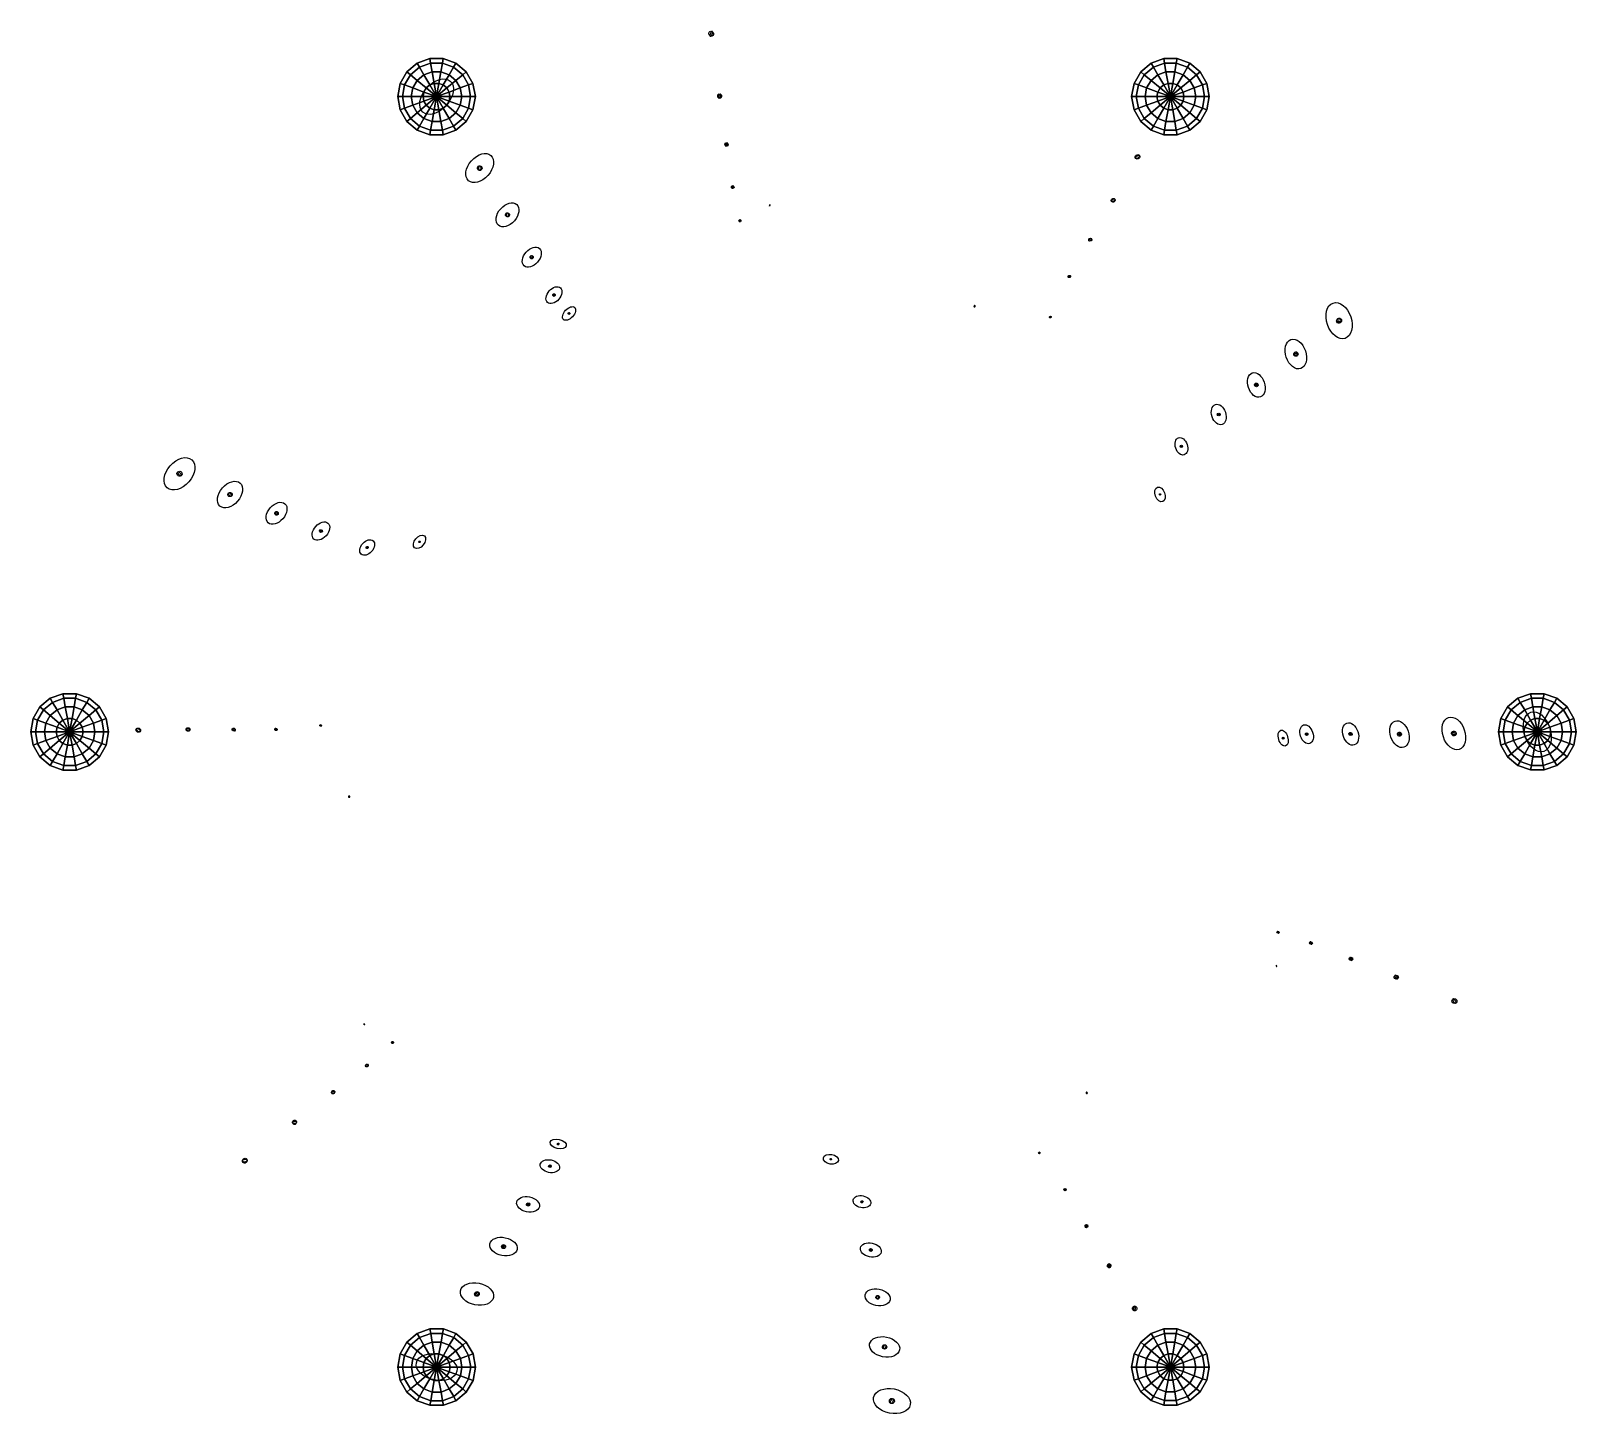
# Model space of a CAD drawing. Header units: metres. Extents: x -0.98 to 0.98, y -0.87 to 0.89.
import ezdxf

# ---------------------------------------------------------------- set-up
doc = ezdxf.new("R2010")
doc.units = ezdxf.units.M

msp = doc.modelspace()

# ---------------------------------------------------------------- linework, layer by layer
at = {"color": 0, "extrusion": (0.579128, -0.514799, 0.632133)}
msp.add_circle((0.2936, 0.5592, -0.6854), 0.0263, dxfattribs=at)
at = {"color": 0, "extrusion": (0.565803, -0.499679, 0.655886)}
msp.add_circle((0.2647, 2.0556, 0.7495), 0.0214, dxfattribs=at)
at = {"color": 0, "extrusion": (0.564954, -0.498645, 0.657404)}
msp.add_circle((0.2438, 3.4551, 2.0633), 0.0176, dxfattribs=at)
at = {"color": 0, "extrusion": (0.566298, -0.498693, 0.65621)}
msp.add_circle((0.2246, 4.7543, 3.263), 0.0147, dxfattribs=at)
at = {"color": 0, "extrusion": (0.571115, -0.502805, 0.648856)}
msp.add_circle((0.2071, 5.9931, 4.316), 0.0124, dxfattribs=at)
at = {"color": 0, "extrusion": (0.605376, -0.558559, 0.567038)}
msp.add_circle((0.1888, 7.6504, 4.5633), 0.0105, dxfattribs=at)
at = {"color": 0, "extrusion": (-0.71164, -0.242802, 0.659254)}
msp.add_circle((-0.2748, 1.3024, 0.0613), 0.0237, dxfattribs=at)
at = {"color": 0, "extrusion": (-0.712338, -0.241515, 0.658973)}
msp.add_circle((-0.2538, 2.7621, 1.4276), 0.0194, dxfattribs=at)
at = {"color": 0, "extrusion": (-0.713537, -0.240593, 0.658012)}
msp.add_circle((-0.2339, 4.1121, 2.6825), 0.0161, dxfattribs=at)
at = {"color": 0, "extrusion": (-0.713765, -0.238535, 0.658514)}
msp.add_circle((-0.2153, 5.3494, 3.8463), 0.0135, dxfattribs=at)
at = {"color": 0, "extrusion": (-0.70705, -0.229525, 0.668879)}
msp.add_circle((-0.1969, 6.4142, 5.0066), 0.0114, dxfattribs=at)
at = {"color": 0, "extrusion": (0.566092, -0.494898, 0.659254)}
msp.add_circle((-0.2748, 1.3024, 0.0613), 0.0237, dxfattribs=at)
at = {"color": 0, "extrusion": (0.565327, -0.496145, 0.658973)}
msp.add_circle((-0.2538, 2.7621, 1.4276), 0.0194, dxfattribs=at)
at = {"color": 0, "extrusion": (-0.722897, -0.269457, 0.636249)}
msp.add_circle((-0.1245, 7.7175, 5.678), 0.00969, dxfattribs=at)
at = {"color": 0, "extrusion": (0.565129, -0.497645, 0.658012)}
msp.add_circle((-0.2339, 4.1121, 2.6825), 0.0161, dxfattribs=at)
at = {"color": 0, "extrusion": (0.56346, -0.498871, 0.658514)}
msp.add_circle((-0.2153, 5.3494, 3.8463), 0.0135, dxfattribs=at)
at = {"color": 0, "extrusion": (0.5523, -0.497561, 0.668879)}
msp.add_circle((-0.1969, 6.4142, 5.0066), 0.0114, dxfattribs=at)
at = {"color": 0, "extrusion": (0.594805, -0.491319, 0.636249)}
msp.add_circle((-0.1245, 7.7175, 5.678), 0.00969, dxfattribs=at)
at = {"color": 0, "extrusion": (-0.715637, -0.24016, 0.655886)}
msp.add_circle((0.2647, 2.0556, 0.7495), 0.0214, dxfattribs=at)
at = {"color": 0, "extrusion": (-0.735393, -0.24414, 0.632133)}
msp.add_circle((0.2936, 0.5592, -0.6854), 0.0263, dxfattribs=at)
at = {"color": 0, "extrusion": (-0.786414, -0.244991, 0.567038)}
msp.add_circle((0.1888, 7.6504, 4.5633), 0.0105, dxfattribs=at)
at = {"color": 0, "extrusion": (-0.720999, -0.243198, 0.648856)}
msp.add_circle((0.2071, 5.9931, 4.316), 0.0124, dxfattribs=at)
at = {"color": 0, "extrusion": (-0.71503, -0.241082, 0.65621)}
msp.add_circle((0.2246, 4.7543, 3.263), 0.0147, dxfattribs=at)
at = {"color": 0, "extrusion": (-0.714316, -0.239942, 0.657404)}
msp.add_circle((0.2438, 3.4551, 2.0633), 0.0176, dxfattribs=at)
at = {"color": 0, "extrusion": (0.181038, 0.80355, 0.567038)}
msp.add_circle((0.1888, 7.6504, 4.5633), 0.0105, dxfattribs=at)
at = {"color": 0, "extrusion": (0.149884, 0.746003, 0.648856)}
msp.add_circle((0.2071, 5.9931, 4.316), 0.0124, dxfattribs=at)
at = {"color": 0, "extrusion": (0.128092, 0.760776, 0.636249)}
msp.add_circle((-0.1245, 7.7175, 5.678), 0.00969, dxfattribs=at)
at = {"color": 0, "extrusion": (0.15475, 0.727086, 0.668879)}
msp.add_circle((-0.1969, 6.4142, 5.0066), 0.0114, dxfattribs=at)
at = {"color": 0, "extrusion": (0.148732, 0.739775, 0.65621)}
msp.add_circle((0.2246, 4.7543, 3.263), 0.0147, dxfattribs=at)
at = {"color": 0, "extrusion": (0.149362, 0.738587, 0.657404)}
msp.add_circle((0.2438, 3.4551, 2.0633), 0.0176, dxfattribs=at)
at = {"color": 0, "extrusion": (0.150305, 0.737406, 0.658514)}
msp.add_circle((-0.2153, 5.3494, 3.8463), 0.0135, dxfattribs=at)
at = {"color": 0, "extrusion": (0.149833, 0.73984, 0.655886)}
msp.add_circle((0.2647, 2.0556, 0.7495), 0.0214, dxfattribs=at)
at = {"color": 0, "extrusion": (0.148409, 0.738238, 0.658012)}
msp.add_circle((-0.2339, 4.1121, 2.6825), 0.0161, dxfattribs=at)
at = {"color": 0, "extrusion": (0.14701, 0.73766, 0.658973)}
msp.add_circle((-0.2538, 2.7621, 1.4276), 0.0194, dxfattribs=at)
at = {"color": 0, "extrusion": (0.156265, 0.758939, 0.632133)}
msp.add_circle((0.2936, 0.5592, -0.6854), 0.0263, dxfattribs=at)
at = {"color": 0, "extrusion": (0.145548, 0.737699, 0.659254)}
msp.add_circle((-0.2748, 1.3024, 0.0613), 0.0237, dxfattribs=at)
at = {"layer": '1', "color": 1, "extrusion": (0.830422, -0.37973, -0.407681)}
msp.add_circle((0.758, 1.0948, -1.0094), 0.00327, dxfattribs=at)
at = {"layer": '1', "color": 1, "extrusion": (0.826958, -0.370423, -0.422999)}
msp.add_circle((0.6937, 2.8934, -1.8224), 0.0028, dxfattribs=at)
at = {"layer": '1', "color": 1, "extrusion": (0.825076, -0.374697, -0.422909)}
msp.add_circle((0.6391, 4.5498, -2.5622), 0.00233, dxfattribs=at)
at = {"layer": '1', "color": 1, "extrusion": (0.435827, -0.794773, -0.422362)}
msp.add_circle((0.7233, 2.0206, -1.4232), 0.00303, dxfattribs=at)
at = {"layer": '1', "color": 1, "extrusion": (0.906292, 0.015483, 0.422368)}
msp.add_circle((0.7233, 2.0205, 0.5014), 0.00303, dxfattribs=at)
at = {"layer": '1', "color": 1, "extrusion": (0.82133, -0.384471, -0.421426)}
msp.add_circle((0.5889, 6.077, -3.2375), 0.00187, dxfattribs=at)
at = {"layer": '1', "color": 1, "extrusion": (0.776489, -0.575264, -0.25717)}
msp.add_circle((0.512, 9.2921, -2.9205), 0.000933, dxfattribs=at)
at = {"layer": '1', "color": 1, "extrusion": (0.427901, -0.798398, -0.423629)}
msp.add_circle((0.6658, 3.7396, -2.2009), 0.00257, dxfattribs=at)
at = {"layer": '1', "color": 1, "extrusion": (0.905573, 0.021658, 0.423636)}
msp.add_circle((0.6658, 3.7396, 1.3514), 0.00257, dxfattribs=at)
at = {"layer": '1', "color": 1, "extrusion": (0.809432, -0.413671, -0.416769)}
msp.add_circle((0.5415, 7.4877, -3.8372), 0.0014, dxfattribs=at)
at = {"layer": '1', "color": 1, "extrusion": (0.422263, -0.802114, -0.422265)}
msp.add_circle((0.6136, 5.3306, -2.9064), 0.0021, dxfattribs=at)
at = {"layer": '1', "color": 1, "extrusion": (0.906027, 0.02829, 0.422274)}
msp.add_circle((0.6137, 5.3306, 2.1235), 0.0021, dxfattribs=at)
at = {"layer": '1', "color": 1, "extrusion": (0.417718, -0.805989, -0.419397)}
msp.add_circle((0.5661, 6.8065, -3.5393), 0.00163, dxfattribs=at)
at = {"layer": '1', "color": 1, "extrusion": (0.907206, 0.032773, 0.419407)}
msp.add_circle((0.5661, 6.8065, 2.8178), 0.00163, dxfattribs=at)
at = {"layer": '1', "color": 1, "extrusion": (0.91913, -0.006956, 0.393893)}
msp.add_circle((0.5294, 8.2893, 3.224), 0.00117, dxfattribs=at)
at = {"layer": '1', "color": 1, "extrusion": (0.444735, -0.804405, -0.393883)}
msp.add_circle((0.5294, 8.2894, -3.8889), 0.00117, dxfattribs=at)
at = {"layer": '1', "color": 1, "extrusion": (0.152572, -0.900291, 0.407673)}
msp.add_circle((0.758, 1.0948, 0.0492), 0.00327, dxfattribs=at)
at = {"layer": '1', "color": 1, "extrusion": (0.144091, -0.894604, 0.422992)}
msp.add_circle((0.6937, 2.8934, 0.9374), 0.0028, dxfattribs=at)
at = {"layer": '1', "color": 1, "extrusion": (0.147294, -0.894125, 0.422901)}
msp.add_circle((0.6391, 4.5498, 1.7466), 0.00233, dxfattribs=at)
at = {"layer": '1', "color": 1, "extrusion": (0.155693, -0.893402, 0.421416)}
msp.add_circle((0.5889, 6.0771, 2.4857), 0.00187, dxfattribs=at)
at = {"layer": '1', "color": 1, "extrusion": (0.177307, -0.891559, 0.416755)}
msp.add_circle((0.5415, 7.4877, 3.1444), 0.0014, dxfattribs=at)
at = {"layer": '1', "color": 1, "extrusion": (0.703389, 0.582277, 0.407673)}
msp.add_circle((0.758, 1.0948, 0.0492), 0.00327, dxfattribs=at)
at = {"layer": '1', "color": 1, "extrusion": (0.702704, 0.572089, 0.422992)}
msp.add_circle((0.6937, 2.8934, 0.9374), 0.0028, dxfattribs=at)
at = {"layer": '1', "color": 1, "extrusion": (0.231575, -0.938218, 0.257138)}
msp.add_circle((0.512, 9.2922, 2.2817), 0.000933, dxfattribs=at)
at = {"layer": '1', "color": 1, "extrusion": (0.700688, 0.574623, 0.422901)}
msp.add_circle((0.6391, 4.5498, 1.7466), 0.00233, dxfattribs=at)
at = {"layer": '1', "color": 1, "extrusion": (0.695863, 0.581535, 0.421416)}
msp.add_circle((0.5889, 6.0771, 2.4857), 0.00187, dxfattribs=at)
at = {"layer": '1', "color": 1, "extrusion": (0.696734, 0.669659, 0.257138)}
msp.add_circle((0.512, 9.2922, 2.2817), 0.000933, dxfattribs=at)
at = {"layer": '1', "color": 1, "extrusion": (0.683459, 0.599332, 0.416755)}
msp.add_circle((0.5415, 7.4877, 3.1444), 0.0014, dxfattribs=at)
at = {"layer": '1', "color": 1, "extrusion": (0.47038, 0.774824, -0.422362)}
msp.add_circle((0.7233, 2.0206, -1.4232), 0.00303, dxfattribs=at)
at = {"layer": '1', "color": 1, "extrusion": (0.477483, 0.769772, -0.423629)}
msp.add_circle((0.6658, 3.7396, -2.2009), 0.00257, dxfattribs=at)
at = {"layer": '1', "color": 1, "extrusion": (0.483519, 0.766747, -0.422265)}
msp.add_circle((0.6136, 5.3306, -2.9064), 0.0021, dxfattribs=at)
at = {"layer": '1', "color": 1, "extrusion": (0.489148, 0.764749, -0.419397)}
msp.add_circle((0.5661, 6.8065, -3.5393), 0.00163, dxfattribs=at)
at = {"layer": '1', "color": 1, "extrusion": (0.474268, 0.787354, -0.393883)}
msp.add_circle((0.5294, 8.2894, -3.8889), 0.00117, dxfattribs=at)
at = {"layer": '1', "color": 1, "extrusion": (-0.439738, -0.792613, 0.422368)}
msp.add_circle((0.7233, 2.0205, 0.5014), 0.00303, dxfattribs=at)
at = {"layer": '1', "color": 1, "extrusion": (-0.465589, -0.792512, 0.393893)}
msp.add_circle((0.5294, 8.2893, 3.224), 0.00117, dxfattribs=at)
at = {"layer": '1', "color": 1, "extrusion": (-0.425221, -0.802051, 0.419407)}
msp.add_circle((0.5661, 6.8065, 2.8178), 0.00163, dxfattribs=at)
at = {"layer": '1', "color": 1, "extrusion": (-0.428513, -0.798787, 0.422274)}
msp.add_circle((0.6137, 5.3306, 2.1235), 0.0021, dxfattribs=at)
at = {"layer": '1', "color": 1, "extrusion": (-0.43403, -0.795079, 0.423636)}
msp.add_circle((0.6658, 3.7396, 1.3514), 0.00257, dxfattribs=at)
at = {"layer": '1', "color": 1, "extrusion": (-0.762966, -0.494153, -0.416769)}
msp.add_circle((0.5415, 7.4877, -3.8372), 0.0014, dxfattribs=at)
at = {"layer": '1', "color": 1, "extrusion": (-0.743626, -0.519057, -0.421426)}
msp.add_circle((0.5889, 6.077, -3.2375), 0.00187, dxfattribs=at)
at = {"layer": '1', "color": 1, "extrusion": (-0.737035, -0.527189, -0.422909)}
msp.add_circle((0.6391, 4.5498, -2.5622), 0.00233, dxfattribs=at)
at = {"layer": '1', "color": 1, "extrusion": (-0.886438, -0.384827, -0.25717)}
msp.add_circle((0.512, 9.2921, -2.9205), 0.000933, dxfattribs=at)
at = {"layer": '1', "color": 1, "extrusion": (-0.734274, -0.530955, -0.422999)}
msp.add_circle((0.6937, 2.8934, -1.8224), 0.0028, dxfattribs=at)
at = {"layer": '1', "color": 1, "extrusion": (-0.744067, -0.529302, -0.407681)}
msp.add_circle((0.758, 1.0948, -1.0094), 0.00327, dxfattribs=at)
at = {"layer": '1', "color": 1, "extrusion": (0.109949, 0.960091, -0.25717)}
msp.add_circle((0.512, 9.2921, -2.9205), 0.000933, dxfattribs=at)
at = {"layer": '1', "color": 1, "extrusion": (-0.046466, 0.907824, -0.416769)}
msp.add_circle((0.5415, 7.4877, -3.8372), 0.0014, dxfattribs=at)
at = {"layer": '1', "color": 1, "extrusion": (-0.077703, 0.903528, -0.421426)}
msp.add_circle((0.5889, 6.077, -3.2375), 0.00187, dxfattribs=at)
at = {"layer": '1', "color": 1, "extrusion": (-0.088041, 0.901885, -0.422909)}
msp.add_circle((0.6391, 4.5498, -2.5622), 0.00233, dxfattribs=at)
at = {"layer": '1', "color": 1, "extrusion": (-0.092684, 0.901378, -0.422999)}
msp.add_circle((0.6937, 2.8934, -1.8224), 0.0028, dxfattribs=at)
at = {"layer": '1', "color": 1, "extrusion": (-0.453541, 0.799468, 0.393893)}
msp.add_circle((0.5294, 8.2893, 3.224), 0.00117, dxfattribs=at)
at = {"layer": '1', "color": 1, "extrusion": (-0.086355, 0.909032, -0.407681)}
msp.add_circle((0.758, 1.0948, -1.0094), 0.00327, dxfattribs=at)
at = {"layer": '1', "color": 1, "extrusion": (-0.928308, 0.26856, 0.257138)}
msp.add_circle((0.512, 9.2922, 2.2817), 0.000933, dxfattribs=at)
at = {"layer": '1', "color": 1, "extrusion": (-0.919003, 0.017051, -0.393883)}
msp.add_circle((0.5294, 8.2894, -3.8889), 0.00117, dxfattribs=at)
at = {"layer": '1', "color": 1, "extrusion": (-0.481986, 0.769277, 0.419407)}
msp.add_circle((0.5661, 6.8065, 2.8178), 0.00163, dxfattribs=at)
at = {"layer": '1', "color": 1, "extrusion": (-0.906866, 0.04124, -0.419397)}
msp.add_circle((0.5661, 6.8065, -3.5393), 0.00163, dxfattribs=at)
at = {"layer": '1', "color": 1, "extrusion": (-0.477514, 0.770497, 0.422274)}
msp.add_circle((0.6137, 5.3306, 2.1235), 0.0021, dxfattribs=at)
at = {"layer": '1', "color": 1, "extrusion": (-0.860766, 0.292227, 0.416755)}
msp.add_circle((0.5415, 7.4877, 3.1444), 0.0014, dxfattribs=at)
at = {"layer": '1', "color": 1, "extrusion": (-0.905782, 0.035367, -0.422265)}
msp.add_circle((0.6136, 5.3306, -2.9064), 0.0021, dxfattribs=at)
at = {"layer": '1', "color": 1, "extrusion": (-0.471543, 0.773421, 0.423636)}
msp.add_circle((0.6658, 3.7396, 1.3514), 0.00257, dxfattribs=at)
at = {"layer": '1', "color": 1, "extrusion": (-0.851556, 0.311867, 0.421416)}
msp.add_circle((0.5889, 6.0771, 2.4857), 0.00187, dxfattribs=at)
at = {"layer": '1', "color": 1, "extrusion": (-0.905383, 0.028626, -0.423629)}
msp.add_circle((0.6658, 3.7396, -2.2009), 0.00257, dxfattribs=at)
at = {"layer": '1', "color": 1, "extrusion": (-0.466554, 0.777131, 0.422368)}
msp.add_circle((0.7233, 2.0205, 0.5014), 0.00303, dxfattribs=at)
at = {"layer": '1', "color": 1, "extrusion": (-0.847982, 0.319502, 0.422901)}
msp.add_circle((0.6391, 4.5498, 1.7466), 0.00233, dxfattribs=at)
at = {"layer": '1', "color": 1, "extrusion": (-0.906207, 0.019949, -0.422362)}
msp.add_circle((0.7233, 2.0206, -1.4232), 0.00303, dxfattribs=at)
at = {"layer": '1', "color": 1, "extrusion": (-0.846795, 0.322515, 0.422992)}
msp.add_circle((0.6937, 2.8934, 0.9374), 0.0028, dxfattribs=at)
at = {"layer": '1', "color": 1, "extrusion": (-0.855961, 0.318015, 0.407673)}
msp.add_circle((0.758, 1.0948, 0.0492), 0.00327, dxfattribs=at)
at = {"layer": '2', "color": 2, "extrusion": (0.239671, 0.05489, 0.969301)}
msp.add_circle((0.8908, 0.2657, -0.0674), 0.0035, dxfattribs=at)
at = {"layer": '2', "color": 2, "extrusion": (0.219799, 0.065983, 0.973311)}
msp.add_circle((0.8043, 0.6518, 1.9456), 0.00303, dxfattribs=at)
at = {"layer": '2', "color": 2, "extrusion": (0.217258, 0.069806, 0.973615)}
msp.add_circle((0.7405, 1.0565, 3.8197), 0.00257, dxfattribs=at)
at = {"layer": '2', "color": 2, "extrusion": (0.216609, 0.075622, 0.973325)}
msp.add_circle((0.6832, 1.438, 5.5467), 0.0021, dxfattribs=at)
at = {"layer": '2', "color": 2, "extrusion": (0.219629, 0.087822, 0.971623)}
msp.add_circle((0.633, 1.8268, 7.1309), 0.00163, dxfattribs=at)
at = {"layer": '2', "color": 2, "extrusion": (0.286406, 0.15428, 0.945605)}
msp.add_circle((0.6093, 2.9012, 8.4023), 0.00117, dxfattribs=at)
at = {"layer": '2', "color": 2, "extrusion": (-0.176481, 0.143493, 0.973789)}
msp.add_circle((-0.8345, 0.425, 0.9479), 0.00327, dxfattribs=at)
at = {"layer": '2', "color": 2, "extrusion": (-0.173548, 0.14619, 0.973914)}
msp.add_circle((-0.77, 0.8495, 2.9012), 0.0028, dxfattribs=at)
at = {"layer": '2', "color": 2, "extrusion": (-0.171404, 0.150038, 0.973709)}
msp.add_circle((-0.7105, 1.2461, 4.7013), 0.00233, dxfattribs=at)
at = {"layer": '2', "color": 2, "extrusion": (-0.167275, 0.154555, 0.973721)}
msp.add_circle((-0.6541, 1.6044, 6.3604), 0.00187, dxfattribs=at)
at = {"layer": '2', "color": 2, "extrusion": (-0.156998, 0.154834, 0.975386)}
msp.add_circle((-0.5954, 1.8746, 7.898), 0.0014, dxfattribs=at)
at = {"layer": '2', "color": 2, "extrusion": (-0.036028, -0.224583, 0.973789)}
msp.add_circle((-0.8345, 0.425, 0.9479), 0.00327, dxfattribs=at)
at = {"layer": '2', "color": 2, "extrusion": (-0.03983, -0.223393, 0.973914)}
msp.add_circle((-0.77, 0.8495, 2.9012), 0.0028, dxfattribs=at)
at = {"layer": '2', "color": 2, "extrusion": (-0.243661, 0.247476, 0.937755)}
msp.add_circle((-0.5344, 3.4188, 8.9353), 0.000933, dxfattribs=at)
at = {"layer": '2', "color": 2, "extrusion": (-0.044235, -0.223459, 0.973709)}
msp.add_circle((-0.7105, 1.2461, 4.7013), 0.00233, dxfattribs=at)
at = {"layer": '2', "color": 2, "extrusion": (-0.050211, -0.222141, 0.973721)}
msp.add_circle((-0.6541, 1.6044, 6.3604), 0.00187, dxfattribs=at)
at = {"layer": '2', "color": 2, "extrusion": (-0.055591, -0.213382, 0.975386)}
msp.add_circle((-0.5954, 1.8746, 7.898), 0.0014, dxfattribs=at)
at = {"layer": '2', "color": 2, "extrusion": (-0.092491, -0.334755, 0.937755)}
msp.add_circle((-0.5344, 3.4188, 8.9353), 0.000933, dxfattribs=at)
at = {"layer": '2', "color": 2, "extrusion": (-0.052757, -0.223343, 0.973311)}
msp.add_circle((0.8043, 0.6518, 1.9456), 0.00303, dxfattribs=at)
at = {"layer": '2', "color": 2, "extrusion": (-0.0723, -0.235006, 0.969301)}
msp.add_circle((0.8908, 0.2657, -0.0674), 0.0035, dxfattribs=at)
at = {"layer": '2', "color": 2, "extrusion": (-0.009593, -0.325175, 0.945605)}
msp.add_circle((0.6093, 2.9012, 8.4023), 0.00117, dxfattribs=at)
at = {"layer": '2', "color": 2, "extrusion": (-0.033758, -0.234115, 0.971623)}
msp.add_circle((0.633, 1.8268, 7.1309), 0.00163, dxfattribs=at)
at = {"layer": '2', "color": 2, "extrusion": (-0.042814, -0.2254, 0.973325)}
msp.add_circle((0.6832, 1.438, 5.5467), 0.0021, dxfattribs=at)
at = {"layer": '2', "color": 2, "extrusion": (-0.048175, -0.223054, 0.973615)}
msp.add_circle((0.7405, 1.0565, 3.8197), 0.00257, dxfattribs=at)
at = {"layer": '2', "color": 2, "extrusion": (-0.276814, 0.170895, 0.945605)}
msp.add_circle((0.6093, 2.9012, 8.4023), 0.00117, dxfattribs=at)
at = {"layer": '2', "color": 2, "extrusion": (0.336151, 0.087278, 0.937755)}
msp.add_circle((-0.5344, 3.4188, 8.9353), 0.000933, dxfattribs=at)
at = {"layer": '2', "color": 2, "extrusion": (-0.185871, 0.146293, 0.971623)}
msp.add_circle((0.633, 1.8268, 7.1309), 0.00163, dxfattribs=at)
at = {"layer": '2', "color": 2, "extrusion": (-0.173795, 0.149778, 0.973325)}
msp.add_circle((0.6832, 1.438, 5.5467), 0.0021, dxfattribs=at)
at = {"layer": '2', "color": 2, "extrusion": (0.212589, 0.058547, 0.975386)}
msp.add_circle((-0.5954, 1.8746, 7.898), 0.0014, dxfattribs=at)
at = {"layer": '2', "color": 2, "extrusion": (-0.169083, 0.153248, 0.973615)}
msp.add_circle((0.7405, 1.0565, 3.8197), 0.00257, dxfattribs=at)
at = {"layer": '2', "color": 2, "extrusion": (0.217485, 0.067587, 0.973721)}
msp.add_circle((-0.6541, 1.6044, 6.3604), 0.00187, dxfattribs=at)
at = {"layer": '2', "color": 2, "extrusion": (-0.167042, 0.15736, 0.973311)}
msp.add_circle((0.8043, 0.6518, 1.9456), 0.00303, dxfattribs=at)
at = {"layer": '2', "color": 2, "extrusion": (0.215638, 0.073421, 0.973709)}
msp.add_circle((-0.7105, 1.2461, 4.7013), 0.00233, dxfattribs=at)
at = {"layer": '2', "color": 2, "extrusion": (0.213379, 0.077202, 0.973914)}
msp.add_circle((-0.77, 0.8495, 2.9012), 0.0028, dxfattribs=at)
at = {"layer": '2', "color": 2, "extrusion": (-0.167371, 0.180116, 0.969301)}
msp.add_circle((0.8908, 0.2657, -0.0674), 0.0035, dxfattribs=at)
at = {"layer": '2', "color": 2, "extrusion": (0.212509, 0.08109, 0.973789)}
msp.add_circle((-0.8345, 0.425, 0.9479), 0.00327, dxfattribs=at)
at = {"layer": '3', "color": 3, "extrusion": (-0.409774, -0.237865, 0.880628)}
msp.add_circle((-0.826, 0.9716, 1.0797), 0.00327, dxfattribs=at)
at = {"layer": '3', "color": 3, "extrusion": (-0.417173, -0.233544, 0.878308)}
msp.add_circle((-0.7569, 1.887, 2.8356), 0.0028, dxfattribs=at)
at = {"layer": '3', "color": 3, "extrusion": (0.307758, -0.409014, 0.859065)}
msp.add_circle((0.8577, 0.5292, 0.1755), 0.0035, dxfattribs=at)
at = {"layer": '3', "color": 3, "extrusion": (-0.415448, -0.24054, 0.877236)}
msp.add_circle((-0.6949, 2.7532, 4.4284), 0.00233, dxfattribs=at)
at = {"layer": '3', "color": 3, "extrusion": (0.301027, -0.375117, 0.876738)}
msp.add_circle((0.7882, 1.4368, 1.9864), 0.00303, dxfattribs=at)
at = {"layer": '3', "color": 3, "extrusion": (-0.410516, -0.248233, 0.877415)}
msp.add_circle((-0.6389, 3.5451, 5.8976), 0.00187, dxfattribs=at)
at = {"layer": '3', "color": 3, "extrusion": (0.294225, -0.379873, 0.877)}
msp.add_circle((0.7246, 2.3327, 3.6477), 0.00257, dxfattribs=at)
at = {"layer": '3', "color": 3, "extrusion": (-0.39973, -0.21697, 0.890584)}
msp.add_circle((-0.6093, 4.0357, 7.3773), 0.0014, dxfattribs=at)
at = {"layer": '3', "color": 3, "extrusion": (0.286094, -0.389362, 0.875527)}
msp.add_circle((0.6638, 3.18, 5.1658), 0.0021, dxfattribs=at)
at = {"layer": '3', "color": 3, "extrusion": (0.272554, -0.413282, 0.868857)}
msp.add_circle((0.6004, 4.052, 6.5112), 0.00163, dxfattribs=at)
at = {"layer": '3', "color": 3, "extrusion": (-0.326451, 0.160632, -0.931465)}
msp.add_circle((-0.5813, 3.8512, -9.7393), 0.000933, dxfattribs=at)
at = {"layer": '3', "color": 3, "extrusion": (0.282853, -0.457286, 0.843139)}
msp.add_circle((0.5439, 5.1593, 7.5633), 0.00117, dxfattribs=at)
at = {"layer": '3', "color": 3, "extrusion": (0.200338, 0.471033, 0.859065)}
msp.add_circle((0.8577, 0.5292, 0.1755), 0.0035, dxfattribs=at)
at = {"layer": '3', "color": 3, "extrusion": (0.174347, 0.448256, 0.876738)}
msp.add_circle((0.7882, 1.4368, 1.9864), 0.00303, dxfattribs=at)
at = {"layer": '3', "color": 3, "extrusion": (0.181868, 0.444743, 0.877)}
msp.add_circle((0.7246, 2.3327, 3.6477), 0.00257, dxfattribs=at)
at = {"layer": '3', "color": 3, "extrusion": (0.19415, 0.442446, 0.875527)}
msp.add_circle((0.6638, 3.18, 5.1658), 0.0021, dxfattribs=at)
at = {"layer": '3', "color": 3, "extrusion": (0.221635, 0.44268, 0.868857)}
msp.add_circle((0.6004, 4.052, 6.5112), 0.00163, dxfattribs=at)
at = {"layer": '3', "color": 3, "extrusion": (0.254595, 0.473601, 0.843139)}
msp.add_circle((0.5439, 5.1593, 7.5633), 0.00117, dxfattribs=at)
at = {"layer": '3', "color": 3, "extrusion": (0.024114, -0.363031, -0.931465)}
msp.add_circle((-0.5813, 3.8512, -9.7393), 0.000933, dxfattribs=at)
at = {"layer": '3', "color": 3, "extrusion": (0.011964, 0.454661, 0.890584)}
msp.add_circle((-0.6093, 4.0357, 7.3773), 0.0014, dxfattribs=at)
at = {"layer": '3', "color": 3, "extrusion": (-0.009718, 0.479634, 0.877415)}
msp.add_circle((-0.6389, 3.5451, 5.8976), 0.00187, dxfattribs=at)
at = {"layer": '3', "color": 3, "extrusion": (-0.00058985, 0.480059, 0.877236)}
msp.add_circle((-0.6949, 2.7532, 4.4284), 0.00233, dxfattribs=at)
at = {"layer": '3', "color": 3, "extrusion": (0.006332, 0.478054, 0.878308)}
msp.add_circle((-0.7569, 1.887, 2.8356), 0.0028, dxfattribs=at)
at = {"layer": '3', "color": 3, "extrusion": (-0.00111, 0.473807, 0.880628)}
msp.add_circle((-0.826, 0.9716, 1.0797), 0.00327, dxfattribs=at)
at = {"layer": '3', "color": 3, "extrusion": (0.387767, -0.237691, 0.890584)}
msp.add_circle((-0.6093, 4.0357, 7.3773), 0.0014, dxfattribs=at)
at = {"layer": '3', "color": 3, "extrusion": (0.420235, -0.231401, 0.877415)}
msp.add_circle((-0.6389, 3.5451, 5.8976), 0.00187, dxfattribs=at)
at = {"layer": '3', "color": 3, "extrusion": (0.416038, -0.239519, 0.877236)}
msp.add_circle((-0.6949, 2.7532, 4.4284), 0.00233, dxfattribs=at)
at = {"layer": '3', "color": 3, "extrusion": (0.302337, 0.202399, -0.931465)}
msp.add_circle((-0.5813, 3.8512, -9.7393), 0.000933, dxfattribs=at)
at = {"layer": '3', "color": 3, "extrusion": (0.410841, -0.24451, 0.878308)}
msp.add_circle((-0.7569, 1.887, 2.8356), 0.0028, dxfattribs=at)
at = {"layer": '3', "color": 3, "extrusion": (0.410884, -0.235942, 0.880628)}
msp.add_circle((-0.826, 0.9716, 1.0797), 0.00327, dxfattribs=at)
at = {"layer": '3', "color": 3, "extrusion": (-0.537448, -0.016314, 0.843139)}
msp.add_circle((0.5439, 5.1593, 7.5633), 0.00117, dxfattribs=at)
at = {"layer": '3', "color": 3, "extrusion": (-0.49419, -0.029398, 0.868857)}
msp.add_circle((0.6004, 4.052, 6.5112), 0.00163, dxfattribs=at)
at = {"layer": '3', "color": 3, "extrusion": (-0.480244, -0.053084, 0.875527)}
msp.add_circle((0.6638, 3.18, 5.1658), 0.0021, dxfattribs=at)
at = {"layer": '3', "color": 3, "extrusion": (-0.476092, -0.064869, 0.877)}
msp.add_circle((0.7246, 2.3327, 3.6477), 0.00257, dxfattribs=at)
at = {"layer": '3', "color": 3, "extrusion": (-0.475375, -0.073139, 0.876738)}
msp.add_circle((0.7882, 1.4368, 1.9864), 0.00303, dxfattribs=at)
at = {"layer": '3', "color": 3, "extrusion": (-0.508096, -0.062019, 0.859065)}
msp.add_circle((0.8577, 0.5292, 0.1755), 0.0035, dxfattribs=at)
at = {"layer": '4', "color": 4, "extrusion": (0.911113, 2.33988e-05, 0.412157)}
msp.add_circle((0.8072, 0.1921, -0.4246), 0.0035, dxfattribs=at)
at = {"layer": '4', "color": 4, "extrusion": (0.45557, -0.789023, -0.412187)}
msp.add_circle((0.8072, 0.1921, -0.5984), 0.0035, dxfattribs=at)
at = {"layer": '4', "color": 4, "extrusion": (0.455529, 0.789047, -0.412187)}
msp.add_circle((0.8072, 0.1921, -0.5984), 0.0035, dxfattribs=at)
at = {"layer": '4', "color": 4, "extrusion": (-0.455536, -0.789059, 0.412157)}
msp.add_circle((0.8072, 0.1921, -0.4246), 0.0035, dxfattribs=at)
at = {"layer": '4', "color": 4, "extrusion": (-0.911099, -2.33984e-05, -0.412187)}
msp.add_circle((0.8072, 0.1921, -0.5984), 0.0035, dxfattribs=at)
at = {"layer": '4', "color": 4, "extrusion": (-0.455577, 0.789035, 0.412157)}
msp.add_circle((0.8072, 0.1921, -0.4246), 0.0035, dxfattribs=at)
at = {"layer": '5', "color": 5, "extrusion": (0.141086, -0.989997, 0)}
msp.add_circle((0.2915, 10.4731, -0.5049), 0.0007, dxfattribs=at)
at = {"layer": '5', "color": 5, "extrusion": (0.78682, 0.617182, 0)}
msp.add_circle((0.2915, 10.4731, -0.5049), 0.0007, dxfattribs=at)
at = {"layer": '5', "color": 5, "extrusion": (-0.927906, 0.372815, 0)}
msp.add_circle((0.2915, 10.4731, -0.5049), 0.0007, dxfattribs=at)
at = {"layer": '6', "color": 6}
for centre in [(-0.4661, 0.8072, -0.5), (0.9321, 0, -0.5), (-0.466, -0.8072, -0.5)]:
    msp.add_circle(centre, 0.0035, dxfattribs=at)
at = {"layer": 'Supports', "color": 1}
for points in [[(-0.4877, 0.8447, -0.525), (-0.4992, 0.835, -0.525), (-0.5038, 0.8388, -0.5087), (-0.4907, 0.8498, -0.5087)], [(-0.4907, 0.8498, -0.5087), (-0.5038, 0.8388, -0.5087), (-0.5038, 0.8388, -0.4913), (-0.4907, 0.8498, -0.4913)], [(-0.4907, 0.8498, -0.4913), (-0.5038, 0.8388, -0.4913), (-0.4992, 0.835, -0.475), (-0.4877, 0.8447, -0.475)], [(-0.4821, 0.835, -0.5383), (-0.4907, 0.8278, -0.5383), (-0.4992, 0.835, -0.525), (-0.4877, 0.8447, -0.525)], [(-0.4877, 0.8447, -0.475), (-0.4992, 0.835, -0.475), (-0.4907, 0.8278, -0.4617), (-0.4821, 0.835, -0.4617)], [(-0.4736, 0.8498, -0.525), (-0.4877, 0.8447, -0.525), (-0.4907, 0.8498, -0.5087), (-0.4746, 0.8557, -0.5087)], [(-0.4746, 0.8557, -0.5087), (-0.4907, 0.8498, -0.5087), (-0.4907, 0.8498, -0.4913), (-0.4746, 0.8557, -0.4913)], [(-0.4746, 0.8557, -0.4913), (-0.4907, 0.8498, -0.4913), (-0.4877, 0.8447, -0.475), (-0.4736, 0.8498, -0.475)], [(-0.4717, 0.8388, -0.5383), (-0.4821, 0.835, -0.5383), (-0.4877, 0.8447, -0.525), (-0.4736, 0.8498, -0.525)], [(-0.4736, 0.8498, -0.475), (-0.4877, 0.8447, -0.475), (-0.4821, 0.835, -0.4617), (-0.4717, 0.8388, -0.4617)], [(-0.4586, 0.8498, -0.525), (-0.4736, 0.8498, -0.525), (-0.4746, 0.8557, -0.5087), (-0.4575, 0.8557, -0.5087)], [(-0.4575, 0.8557, -0.5087), (-0.4746, 0.8557, -0.5087), (-0.4746, 0.8557, -0.4913), (-0.4575, 0.8557, -0.4913)], [(-0.4575, 0.8557, -0.4913), (-0.4746, 0.8557, -0.4913), (-0.4736, 0.8498, -0.475), (-0.4586, 0.8498, -0.475)], [(-0.4605, 0.8388, -0.5383), (-0.4717, 0.8388, -0.5383), (-0.4736, 0.8498, -0.525), (-0.4586, 0.8498, -0.525)], [(-0.4586, 0.8498, -0.475), (-0.4736, 0.8498, -0.475), (-0.4717, 0.8388, -0.4617), (-0.4605, 0.8388, -0.4617)], [(-0.45, 0.835, -0.5383), (-0.4605, 0.8388, -0.5383), (-0.4586, 0.8498, -0.525), (-0.4444, 0.8447, -0.525)], [(-0.4444, 0.8447, -0.475), (-0.4586, 0.8498, -0.475), (-0.4605, 0.8388, -0.4617), (-0.45, 0.835, -0.4617)], [(-0.4444, 0.8447, -0.525), (-0.4586, 0.8498, -0.525), (-0.4575, 0.8557, -0.5087), (-0.4415, 0.8498, -0.5087)], [(-0.4415, 0.8498, -0.4913), (-0.4575, 0.8557, -0.4913), (-0.4586, 0.8498, -0.475), (-0.4444, 0.8447, -0.475)], [(-0.4415, 0.8498, -0.5087), (-0.4575, 0.8557, -0.5087), (-0.4575, 0.8557, -0.4913), (-0.4415, 0.8498, -0.4913)], [(-0.4415, 0.8278, -0.5383), (-0.45, 0.835, -0.5383), (-0.4444, 0.8447, -0.525), (-0.4329, 0.835, -0.525)], [(-0.4329, 0.835, -0.475), (-0.4444, 0.8447, -0.475), (-0.45, 0.835, -0.4617), (-0.4415, 0.8278, -0.4617)], [(-0.4329, 0.835, -0.525), (-0.4444, 0.8447, -0.525), (-0.4415, 0.8498, -0.5087), (-0.4284, 0.8388, -0.5087)], [(-0.4284, 0.8388, -0.4913), (-0.4415, 0.8498, -0.4913), (-0.4444, 0.8447, -0.475), (-0.4329, 0.835, -0.475)], [(-0.4284, 0.8388, -0.5087), (-0.4415, 0.8498, -0.5087), (-0.4415, 0.8498, -0.4913), (-0.4284, 0.8388, -0.4913)], [(0.4444, 0.8447, 0.3967), (0.4329, 0.835, 0.3967), (0.4283, 0.8388, 0.413), (0.4414, 0.8498, 0.413)], [(0.4414, 0.8498, 0.413), (0.4283, 0.8388, 0.413), (0.4283, 0.8388, 0.4303), (0.4414, 0.8498, 0.4303)], [(0.4414, 0.8498, 0.4303), (0.4283, 0.8388, 0.4303), (0.4329, 0.835, 0.4467), (0.4444, 0.8447, 0.4467)], [(0.45, 0.835, 0.3833), (0.4414, 0.8278, 0.3833), (0.4329, 0.835, 0.3967), (0.4444, 0.8447, 0.3967)], [(0.4444, 0.8447, 0.4467), (0.4329, 0.835, 0.4467), (0.4414, 0.8278, 0.46), (0.45, 0.835, 0.46)], [(0.4585, 0.8498, 0.3967), (0.4444, 0.8447, 0.3967), (0.4414, 0.8498, 0.413), (0.4575, 0.8557, 0.413)], [(0.4575, 0.8557, 0.413), (0.4414, 0.8498, 0.413), (0.4414, 0.8498, 0.4303), (0.4575, 0.8557, 0.4303)], [(0.4575, 0.8557, 0.4303), (0.4414, 0.8498, 0.4303), (0.4444, 0.8447, 0.4467), (0.4585, 0.8498, 0.4467)], [(0.4604, 0.8388, 0.3833), (0.45, 0.835, 0.3833), (0.4444, 0.8447, 0.3967), (0.4585, 0.8498, 0.3967)], [(0.4585, 0.8498, 0.4467), (0.4444, 0.8447, 0.4467), (0.45, 0.835, 0.46), (0.4604, 0.8388, 0.46)], [(0.4735, 0.8498, 0.3967), (0.4585, 0.8498, 0.3967), (0.4575, 0.8557, 0.413), (0.4746, 0.8557, 0.413)], [(0.4746, 0.8557, 0.413), (0.4575, 0.8557, 0.413), (0.4575, 0.8557, 0.4303), (0.4746, 0.8557, 0.4303)], [(0.4746, 0.8557, 0.4303), (0.4575, 0.8557, 0.4303), (0.4585, 0.8498, 0.4467), (0.4735, 0.8498, 0.4467)], [(0.4716, 0.8388, 0.3833), (0.4604, 0.8388, 0.3833), (0.4585, 0.8498, 0.3967), (0.4735, 0.8498, 0.3967)], [(0.4735, 0.8498, 0.4467), (0.4585, 0.8498, 0.4467), (0.4604, 0.8388, 0.46), (0.4716, 0.8388, 0.46)], [(0.4821, 0.835, 0.3833), (0.4716, 0.8388, 0.3833), (0.4735, 0.8498, 0.3967), (0.4877, 0.8447, 0.3967)], [(0.4877, 0.8447, 0.4467), (0.4735, 0.8498, 0.4467), (0.4716, 0.8388, 0.46), (0.4821, 0.835, 0.46)], [(0.4877, 0.8447, 0.3967), (0.4735, 0.8498, 0.3967), (0.4746, 0.8557, 0.413), (0.4906, 0.8498, 0.413)], [(0.4906, 0.8498, 0.4303), (0.4746, 0.8557, 0.4303), (0.4735, 0.8498, 0.4467), (0.4877, 0.8447, 0.4467)], [(0.4906, 0.8498, 0.413), (0.4746, 0.8557, 0.413), (0.4746, 0.8557, 0.4303), (0.4906, 0.8498, 0.4303)], [(0.4906, 0.8278, 0.3833), (0.4821, 0.835, 0.3833), (0.4877, 0.8447, 0.3967), (0.4992, 0.835, 0.3967)], [(0.4992, 0.835, 0.4467), (0.4877, 0.8447, 0.4467), (0.4821, 0.835, 0.46), (0.4906, 0.8278, 0.46)], [(0.4992, 0.835, 0.3967), (0.4877, 0.8447, 0.3967), (0.4906, 0.8498, 0.413), (0.5038, 0.8388, 0.413)], [(0.5038, 0.8388, 0.4303), (0.4906, 0.8498, 0.4303), (0.4877, 0.8447, 0.4467), (0.4992, 0.835, 0.4467)], [(0.5038, 0.8388, 0.413), (0.4906, 0.8498, 0.413), (0.4906, 0.8498, 0.4303), (0.5038, 0.8388, 0.4303)], [(-0.4992, 0.835, -0.525), (-0.5068, 0.822, -0.525), (-0.5123, 0.824, -0.5087), (-0.5038, 0.8388, -0.5087)], [(-0.5038, 0.8388, -0.5087), (-0.5123, 0.824, -0.5087), (-0.5123, 0.824, -0.4913), (-0.5038, 0.8388, -0.4913)], [(-0.5038, 0.8388, -0.4913), (-0.5123, 0.824, -0.4913), (-0.5068, 0.822, -0.475), (-0.4992, 0.835, -0.475)], [(-0.4907, 0.8278, -0.5383), (-0.4963, 0.8182, -0.5383), (-0.5068, 0.822, -0.525), (-0.4992, 0.835, -0.525)], [(-0.4992, 0.835, -0.475), (-0.5068, 0.822, -0.475), (-0.4963, 0.8182, -0.4617), (-0.4907, 0.8278, -0.4617)], [(-0.4792, 0.8182, -0.547), (-0.4821, 0.813, -0.547), (-0.4963, 0.8182, -0.5383), (-0.4907, 0.8278, -0.5383)], [(-0.4907, 0.8278, -0.4617), (-0.4963, 0.8182, -0.4617), (-0.4821, 0.813, -0.453), (-0.4792, 0.8182, -0.453)], [(-0.4746, 0.822, -0.547), (-0.4792, 0.8182, -0.547), (-0.4907, 0.8278, -0.5383), (-0.4821, 0.835, -0.5383)], [(-0.4821, 0.835, -0.4617), (-0.4907, 0.8278, -0.4617), (-0.4792, 0.8182, -0.453), (-0.4746, 0.822, -0.453)], [(-0.469, 0.824, -0.547), (-0.4746, 0.822, -0.547), (-0.4821, 0.835, -0.5383), (-0.4717, 0.8388, -0.5383)], [(-0.4717, 0.8388, -0.4617), (-0.4821, 0.835, -0.4617), (-0.4746, 0.822, -0.453), (-0.469, 0.824, -0.453)], [(-0.4631, 0.824, -0.547), (-0.469, 0.824, -0.547), (-0.4717, 0.8388, -0.5383), (-0.4605, 0.8388, -0.5383)], [(-0.4605, 0.8388, -0.4617), (-0.4717, 0.8388, -0.4617), (-0.469, 0.824, -0.453), (-0.4631, 0.824, -0.453)], [(-0.4575, 0.822, -0.547), (-0.4631, 0.824, -0.547), (-0.4605, 0.8388, -0.5383), (-0.45, 0.835, -0.5383)], [(-0.45, 0.835, -0.4617), (-0.4605, 0.8388, -0.4617), (-0.4631, 0.824, -0.453), (-0.4575, 0.822, -0.453)], [(-0.453, 0.8182, -0.547), (-0.4575, 0.822, -0.547), (-0.45, 0.835, -0.5383), (-0.4415, 0.8278, -0.5383)], [(-0.4415, 0.8278, -0.4617), (-0.45, 0.835, -0.4617), (-0.4575, 0.822, -0.453), (-0.453, 0.8182, -0.453)], [(-0.45, 0.813, -0.547), (-0.453, 0.8182, -0.547), (-0.4415, 0.8278, -0.5383), (-0.4359, 0.8182, -0.5383)], [(-0.4359, 0.8182, -0.4617), (-0.4415, 0.8278, -0.4617), (-0.453, 0.8182, -0.453), (-0.45, 0.813, -0.453)], [(-0.4359, 0.8182, -0.5383), (-0.4415, 0.8278, -0.5383), (-0.4329, 0.835, -0.525), (-0.4254, 0.822, -0.525)], [(-0.4254, 0.822, -0.475), (-0.4329, 0.835, -0.475), (-0.4415, 0.8278, -0.4617), (-0.4359, 0.8182, -0.4617)], [(-0.4254, 0.822, -0.525), (-0.4329, 0.835, -0.525), (-0.4284, 0.8388, -0.5087), (-0.4198, 0.824, -0.5087)], [(-0.4198, 0.824, -0.4913), (-0.4284, 0.8388, -0.4913), (-0.4329, 0.835, -0.475), (-0.4254, 0.822, -0.475)], [(-0.4198, 0.824, -0.5087), (-0.4284, 0.8388, -0.5087), (-0.4284, 0.8388, -0.4913), (-0.4198, 0.824, -0.4913)], [(0.4329, 0.835, 0.3967), (0.4253, 0.822, 0.3967), (0.4198, 0.824, 0.413), (0.4283, 0.8388, 0.413)], [(0.4283, 0.8388, 0.413), (0.4198, 0.824, 0.413), (0.4198, 0.824, 0.4303), (0.4283, 0.8388, 0.4303)], [(0.4283, 0.8388, 0.4303), (0.4198, 0.824, 0.4303), (0.4253, 0.822, 0.4467), (0.4329, 0.835, 0.4467)], [(0.4414, 0.8278, 0.3833), (0.4358, 0.8182, 0.3833), (0.4253, 0.822, 0.3967), (0.4329, 0.835, 0.3967)], [(0.4329, 0.835, 0.4467), (0.4253, 0.822, 0.4467), (0.4358, 0.8182, 0.46), (0.4414, 0.8278, 0.46)], [(0.4529, 0.8182, 0.3747), (0.45, 0.813, 0.3747), (0.4358, 0.8182, 0.3833), (0.4414, 0.8278, 0.3833)], [(0.4414, 0.8278, 0.46), (0.4358, 0.8182, 0.46), (0.45, 0.813, 0.4686), (0.4529, 0.8182, 0.4686)], [(0.4575, 0.822, 0.3747), (0.4529, 0.8182, 0.3747), (0.4414, 0.8278, 0.3833), (0.45, 0.835, 0.3833)], [(0.45, 0.835, 0.46), (0.4414, 0.8278, 0.46), (0.4529, 0.8182, 0.4686), (0.4575, 0.822, 0.4686)], [(0.4631, 0.824, 0.3747), (0.4575, 0.822, 0.3747), (0.45, 0.835, 0.3833), (0.4604, 0.8388, 0.3833)], [(0.4604, 0.8388, 0.46), (0.45, 0.835, 0.46), (0.4575, 0.822, 0.4686), (0.4631, 0.824, 0.4686)], [(0.469, 0.824, 0.3747), (0.4631, 0.824, 0.3747), (0.4604, 0.8388, 0.3833), (0.4716, 0.8388, 0.3833)], [(0.4716, 0.8388, 0.46), (0.4604, 0.8388, 0.46), (0.4631, 0.824, 0.4686), (0.469, 0.824, 0.4686)], [(0.4746, 0.822, 0.3747), (0.469, 0.824, 0.3747), (0.4716, 0.8388, 0.3833), (0.4821, 0.835, 0.3833)], [(0.4821, 0.835, 0.46), (0.4716, 0.8388, 0.46), (0.469, 0.824, 0.4686), (0.4746, 0.822, 0.4686)], [(0.4791, 0.8182, 0.3747), (0.4746, 0.822, 0.3747), (0.4821, 0.835, 0.3833), (0.4906, 0.8278, 0.3833)], [(0.4906, 0.8278, 0.46), (0.4821, 0.835, 0.46), (0.4746, 0.822, 0.4686), (0.4791, 0.8182, 0.4686)], [(0.4821, 0.813, 0.3747), (0.4791, 0.8182, 0.3747), (0.4906, 0.8278, 0.3833), (0.4962, 0.8182, 0.3833)], [(0.4962, 0.8182, 0.46), (0.4906, 0.8278, 0.46), (0.4791, 0.8182, 0.4686), (0.4821, 0.813, 0.4686)], [(0.4962, 0.8182, 0.3833), (0.4906, 0.8278, 0.3833), (0.4992, 0.835, 0.3967), (0.5067, 0.822, 0.3967)], [(0.5067, 0.822, 0.4467), (0.4992, 0.835, 0.4467), (0.4906, 0.8278, 0.46), (0.4962, 0.8182, 0.46)], [(0.5067, 0.822, 0.3967), (0.4992, 0.835, 0.3967), (0.5038, 0.8388, 0.413), (0.5123, 0.824, 0.413)], [(0.5123, 0.824, 0.4303), (0.5038, 0.8388, 0.4303), (0.4992, 0.835, 0.4467), (0.5067, 0.822, 0.4467)], [(0.5123, 0.824, 0.413), (0.5038, 0.8388, 0.413), (0.5038, 0.8388, 0.4303), (0.5123, 0.824, 0.4303)], [(-0.5068, 0.822, -0.525), (-0.5094, 0.8072, -0.525), (-0.5153, 0.8072, -0.5087), (-0.5123, 0.824, -0.5087)], [(-0.5123, 0.824, -0.5087), (-0.5153, 0.8072, -0.5087), (-0.5153, 0.8072, -0.4913), (-0.5123, 0.824, -0.4913)], [(-0.5123, 0.824, -0.4913), (-0.5153, 0.8072, -0.4913), (-0.5094, 0.8072, -0.475), (-0.5068, 0.822, -0.475)], [(-0.5094, 0.8072, -0.525), (-0.5068, 0.7924, -0.525), (-0.5123, 0.7903, -0.5087), (-0.5153, 0.8072, -0.5087)], [(-0.5153, 0.8072, -0.5087), (-0.5123, 0.7903, -0.5087), (-0.5123, 0.7903, -0.4913), (-0.5153, 0.8072, -0.4913)], [(-0.5153, 0.8072, -0.4913), (-0.5123, 0.7903, -0.4913), (-0.5068, 0.7924, -0.475), (-0.5094, 0.8072, -0.475)], [(-0.4963, 0.8182, -0.5383), (-0.4982, 0.8072, -0.5383), (-0.5094, 0.8072, -0.525), (-0.5068, 0.822, -0.525)], [(-0.5068, 0.822, -0.475), (-0.5094, 0.8072, -0.475), (-0.4982, 0.8072, -0.4617), (-0.4963, 0.8182, -0.4617)], [(-0.4982, 0.8072, -0.5383), (-0.4963, 0.7962, -0.5383), (-0.5068, 0.7924, -0.525), (-0.5094, 0.8072, -0.525)], [(-0.5094, 0.8072, -0.475), (-0.5068, 0.7924, -0.475), (-0.4963, 0.7962, -0.4617), (-0.4982, 0.8072, -0.4617)], [(-0.4821, 0.813, -0.547), (-0.4832, 0.8072, -0.547), (-0.4982, 0.8072, -0.5383), (-0.4963, 0.8182, -0.5383)], [(-0.4963, 0.8182, -0.4617), (-0.4982, 0.8072, -0.4617), (-0.4832, 0.8072, -0.453), (-0.4821, 0.813, -0.453)], [(-0.4832, 0.8072, -0.547), (-0.4821, 0.8013, -0.547), (-0.4963, 0.7962, -0.5383), (-0.4982, 0.8072, -0.5383)], [(-0.4982, 0.8072, -0.4617), (-0.4963, 0.7962, -0.4617), (-0.4821, 0.8013, -0.453), (-0.4832, 0.8072, -0.453)], [(-0.4661, 0.8072, -0.55), (-0.4661, 0.8072, -0.55), (-0.4832, 0.8072, -0.547), (-0.4821, 0.813, -0.547)], [(-0.4821, 0.813, -0.453), (-0.4832, 0.8072, -0.453), (-0.4661, 0.8072, -0.45)], [(-0.4661, 0.8072, -0.55), (-0.4661, 0.8072, -0.55), (-0.4821, 0.8013, -0.547), (-0.4832, 0.8072, -0.547)], [(-0.4832, 0.8072, -0.453), (-0.4821, 0.8013, -0.453), (-0.4661, 0.8072, -0.45)], [(-0.4661, 0.8072, -0.55), (-0.4661, 0.8072, -0.55), (-0.4821, 0.813, -0.547), (-0.4792, 0.8182, -0.547)], [(-0.4792, 0.8182, -0.453), (-0.4821, 0.813, -0.453), (-0.4661, 0.8072, -0.45)], [(-0.4661, 0.8072, -0.55), (-0.4661, 0.8072, -0.55), (-0.4792, 0.7962, -0.547), (-0.4821, 0.8013, -0.547)], [(-0.4821, 0.8013, -0.453), (-0.4792, 0.7962, -0.453), (-0.4661, 0.8072, -0.45)], [(-0.4661, 0.8072, -0.55), (-0.4661, 0.8072, -0.55), (-0.4792, 0.8182, -0.547), (-0.4746, 0.822, -0.547)], [(-0.4746, 0.822, -0.453), (-0.4792, 0.8182, -0.453), (-0.4661, 0.8072, -0.45)], [(-0.4661, 0.8072, -0.55), (-0.4661, 0.8072, -0.55), (-0.4746, 0.7924, -0.547), (-0.4792, 0.7962, -0.547)], [(-0.4792, 0.7962, -0.453), (-0.4746, 0.7924, -0.453), (-0.4661, 0.8072, -0.45)], [(-0.4661, 0.8072, -0.55), (-0.4661, 0.8072, -0.55), (-0.4746, 0.822, -0.547), (-0.469, 0.824, -0.547)], [(-0.469, 0.824, -0.453), (-0.4746, 0.822, -0.453), (-0.4661, 0.8072, -0.45)], [(-0.4661, 0.8072, -0.55), (-0.4661, 0.8072, -0.55), (-0.469, 0.7903, -0.547), (-0.4746, 0.7924, -0.547)], [(-0.4746, 0.7924, -0.453), (-0.469, 0.7903, -0.453), (-0.4661, 0.8072, -0.45)], [(-0.4661, 0.8072, -0.55), (-0.4661, 0.8072, -0.55), (-0.469, 0.824, -0.547), (-0.4631, 0.824, -0.547)], [(-0.4631, 0.824, -0.453), (-0.469, 0.824, -0.453), (-0.4661, 0.8072, -0.45)], [(-0.4661, 0.8072, -0.55), (-0.4661, 0.8072, -0.55), (-0.4631, 0.7903, -0.547), (-0.469, 0.7903, -0.547)], [(-0.469, 0.7903, -0.453), (-0.4631, 0.7903, -0.453), (-0.4661, 0.8072, -0.45)], [(-0.4661, 0.8072, -0.55), (-0.4661, 0.8072, -0.55), (-0.4631, 0.824, -0.547), (-0.4575, 0.822, -0.547)], [(-0.4575, 0.822, -0.453), (-0.4631, 0.824, -0.453), (-0.4661, 0.8072, -0.45)], [(-0.4661, 0.8072, -0.55), (-0.4661, 0.8072, -0.55), (-0.4575, 0.822, -0.547), (-0.453, 0.8182, -0.547)], [(-0.453, 0.8182, -0.453), (-0.4575, 0.822, -0.453), (-0.4661, 0.8072, -0.45)], [(-0.4661, 0.8072, -0.55), (-0.4661, 0.8072, -0.55), (-0.453, 0.8182, -0.547), (-0.45, 0.813, -0.547)], [(-0.45, 0.813, -0.453), (-0.453, 0.8182, -0.453), (-0.4661, 0.8072, -0.45)], [(-0.4661, 0.8072, -0.55), (-0.4661, 0.8072, -0.55), (-0.45, 0.813, -0.547), (-0.449, 0.8072, -0.547)], [(-0.449, 0.8072, -0.453), (-0.45, 0.813, -0.453), (-0.4661, 0.8072, -0.45)], [(-0.4661, 0.8072, -0.55), (-0.4661, 0.8072, -0.55), (-0.4575, 0.7924, -0.547), (-0.4631, 0.7903, -0.547)], [(-0.4631, 0.7903, -0.453), (-0.4575, 0.7924, -0.453), (-0.4661, 0.8072, -0.45)], [(-0.4661, 0.8072, -0.55), (-0.4661, 0.8072, -0.55), (-0.453, 0.7962, -0.547), (-0.4575, 0.7924, -0.547)], [(-0.4575, 0.7924, -0.453), (-0.453, 0.7962, -0.453), (-0.4661, 0.8072, -0.45)], [(-0.4661, 0.8072, -0.55), (-0.4661, 0.8072, -0.55), (-0.45, 0.8013, -0.547), (-0.453, 0.7962, -0.547)], [(-0.453, 0.7962, -0.453), (-0.45, 0.8013, -0.453), (-0.4661, 0.8072, -0.45)], [(-0.4661, 0.8072, -0.55), (-0.4661, 0.8072, -0.55), (-0.449, 0.8072, -0.547), (-0.45, 0.8013, -0.547)], [(-0.45, 0.8013, -0.453), (-0.449, 0.8072, -0.453), (-0.4661, 0.8072, -0.45)], [(-0.449, 0.8072, -0.547), (-0.45, 0.813, -0.547), (-0.4359, 0.8182, -0.5383), (-0.4339, 0.8072, -0.5383)], [(-0.4339, 0.8072, -0.4617), (-0.4359, 0.8182, -0.4617), (-0.45, 0.813, -0.453), (-0.449, 0.8072, -0.453)], [(-0.45, 0.8013, -0.547), (-0.449, 0.8072, -0.547), (-0.4339, 0.8072, -0.5383), (-0.4359, 0.7962, -0.5383)], [(-0.4359, 0.7962, -0.4617), (-0.4339, 0.8072, -0.4617), (-0.449, 0.8072, -0.453), (-0.45, 0.8013, -0.453)], [(-0.4339, 0.8072, -0.5383), (-0.4359, 0.8182, -0.5383), (-0.4254, 0.822, -0.525), (-0.4228, 0.8072, -0.525)], [(-0.4228, 0.8072, -0.475), (-0.4254, 0.822, -0.475), (-0.4359, 0.8182, -0.4617), (-0.4339, 0.8072, -0.4617)], [(-0.4359, 0.7962, -0.5383), (-0.4339, 0.8072, -0.5383), (-0.4228, 0.8072, -0.525), (-0.4254, 0.7924, -0.525)], [(-0.4254, 0.7924, -0.475), (-0.4228, 0.8072, -0.475), (-0.4339, 0.8072, -0.4617), (-0.4359, 0.7962, -0.4617)], [(-0.4228, 0.8072, -0.525), (-0.4254, 0.822, -0.525), (-0.4198, 0.824, -0.5087), (-0.4168, 0.8072, -0.5087)], [(-0.4168, 0.8072, -0.4913), (-0.4198, 0.824, -0.4913), (-0.4254, 0.822, -0.475), (-0.4228, 0.8072, -0.475)], [(-0.4254, 0.7924, -0.525), (-0.4228, 0.8072, -0.525), (-0.4168, 0.8072, -0.5087), (-0.4198, 0.7903, -0.5087)], [(-0.4198, 0.7903, -0.4913), (-0.4168, 0.8072, -0.4913), (-0.4228, 0.8072, -0.475), (-0.4254, 0.7924, -0.475)], [(-0.4168, 0.8072, -0.5087), (-0.4198, 0.824, -0.5087), (-0.4198, 0.824, -0.4913), (-0.4168, 0.8072, -0.4913)], [(-0.4198, 0.7903, -0.5087), (-0.4168, 0.8072, -0.5087), (-0.4168, 0.8072, -0.4913), (-0.4198, 0.7903, -0.4913)], [(0.4253, 0.822, 0.3967), (0.4227, 0.8072, 0.3967), (0.4168, 0.8072, 0.413), (0.4198, 0.824, 0.413)], [(0.4198, 0.824, 0.413), (0.4168, 0.8072, 0.413), (0.4168, 0.8072, 0.4303), (0.4198, 0.824, 0.4303)], [(0.4198, 0.824, 0.4303), (0.4168, 0.8072, 0.4303), (0.4227, 0.8072, 0.4467), (0.4253, 0.822, 0.4467)], [(0.4227, 0.8072, 0.3967), (0.4253, 0.7924, 0.3967), (0.4198, 0.7903, 0.413), (0.4168, 0.8072, 0.413)], [(0.4168, 0.8072, 0.413), (0.4198, 0.7903, 0.413), (0.4198, 0.7903, 0.4303), (0.4168, 0.8072, 0.4303)], [(0.4168, 0.8072, 0.4303), (0.4198, 0.7903, 0.4303), (0.4253, 0.7924, 0.4467), (0.4227, 0.8072, 0.4467)], [(0.4358, 0.8182, 0.3833), (0.4339, 0.8072, 0.3833), (0.4227, 0.8072, 0.3967), (0.4253, 0.822, 0.3967)], [(0.4253, 0.822, 0.4467), (0.4227, 0.8072, 0.4467), (0.4339, 0.8072, 0.46), (0.4358, 0.8182, 0.46)], [(0.4339, 0.8072, 0.3833), (0.4358, 0.7962, 0.3833), (0.4253, 0.7924, 0.3967), (0.4227, 0.8072, 0.3967)], [(0.4227, 0.8072, 0.4467), (0.4253, 0.7924, 0.4467), (0.4358, 0.7962, 0.46), (0.4339, 0.8072, 0.46)], [(0.45, 0.813, 0.3747), (0.4489, 0.8072, 0.3747), (0.4339, 0.8072, 0.3833), (0.4358, 0.8182, 0.3833)], [(0.4358, 0.8182, 0.46), (0.4339, 0.8072, 0.46), (0.4489, 0.8072, 0.4686), (0.45, 0.813, 0.4686)], [(0.4489, 0.8072, 0.3747), (0.45, 0.8013, 0.3747), (0.4358, 0.7962, 0.3833), (0.4339, 0.8072, 0.3833)], [(0.4339, 0.8072, 0.46), (0.4358, 0.7962, 0.46), (0.45, 0.8013, 0.4686), (0.4489, 0.8072, 0.4686)], [(0.466, 0.8072, 0.3717), (0.466, 0.8072, 0.3717), (0.4489, 0.8072, 0.3747), (0.45, 0.813, 0.3747)], [(0.45, 0.813, 0.4686), (0.4489, 0.8072, 0.4686), (0.466, 0.8072, 0.4717)], [(0.466, 0.8072, 0.3717), (0.466, 0.8072, 0.3717), (0.45, 0.8013, 0.3747), (0.4489, 0.8072, 0.3747)], [(0.4489, 0.8072, 0.4686), (0.45, 0.8013, 0.4686), (0.466, 0.8072, 0.4717)], [(0.466, 0.8072, 0.3717), (0.466, 0.8072, 0.3717), (0.45, 0.813, 0.3747), (0.4529, 0.8182, 0.3747)], [(0.4529, 0.8182, 0.4686), (0.45, 0.813, 0.4686), (0.466, 0.8072, 0.4717)], [(0.466, 0.8072, 0.3717), (0.466, 0.8072, 0.3717), (0.4529, 0.7962, 0.3747), (0.45, 0.8013, 0.3747)], [(0.45, 0.8013, 0.4686), (0.4529, 0.7962, 0.4686), (0.466, 0.8072, 0.4717)], [(0.466, 0.8072, 0.3717), (0.466, 0.8072, 0.3717), (0.4529, 0.8182, 0.3747), (0.4575, 0.822, 0.3747)], [(0.4575, 0.822, 0.4686), (0.4529, 0.8182, 0.4686), (0.466, 0.8072, 0.4717)], [(0.466, 0.8072, 0.3717), (0.466, 0.8072, 0.3717), (0.4575, 0.7924, 0.3747), (0.4529, 0.7962, 0.3747)], [(0.4529, 0.7962, 0.4686), (0.4575, 0.7924, 0.4686), (0.466, 0.8072, 0.4717)], [(0.466, 0.8072, 0.3717), (0.466, 0.8072, 0.3717), (0.4575, 0.822, 0.3747), (0.4631, 0.824, 0.3747)], [(0.4631, 0.824, 0.4686), (0.4575, 0.822, 0.4686), (0.466, 0.8072, 0.4717)], [(0.466, 0.8072, 0.3717), (0.466, 0.8072, 0.3717), (0.4631, 0.7903, 0.3747), (0.4575, 0.7924, 0.3747)], [(0.4575, 0.7924, 0.4686), (0.4631, 0.7903, 0.4686), (0.466, 0.8072, 0.4717)], [(0.466, 0.8072, 0.3717), (0.466, 0.8072, 0.3717), (0.4631, 0.824, 0.3747), (0.469, 0.824, 0.3747)], [(0.469, 0.824, 0.4686), (0.4631, 0.824, 0.4686), (0.466, 0.8072, 0.4717)], [(0.466, 0.8072, 0.3717), (0.466, 0.8072, 0.3717), (0.469, 0.7903, 0.3747), (0.4631, 0.7903, 0.3747)], [(0.4631, 0.7903, 0.4686), (0.469, 0.7903, 0.4686), (0.466, 0.8072, 0.4717)], [(0.466, 0.8072, 0.3717), (0.466, 0.8072, 0.3717), (0.469, 0.824, 0.3747), (0.4746, 0.822, 0.3747)], [(0.4746, 0.822, 0.4686), (0.469, 0.824, 0.4686), (0.466, 0.8072, 0.4717)], [(0.466, 0.8072, 0.3717), (0.466, 0.8072, 0.3717), (0.4746, 0.822, 0.3747), (0.4791, 0.8182, 0.3747)], [(0.4791, 0.8182, 0.4686), (0.4746, 0.822, 0.4686), (0.466, 0.8072, 0.4717)], [(0.466, 0.8072, 0.3717), (0.466, 0.8072, 0.3717), (0.4791, 0.8182, 0.3747), (0.4821, 0.813, 0.3747)], [(0.4821, 0.813, 0.4686), (0.4791, 0.8182, 0.4686), (0.466, 0.8072, 0.4717)], [(0.466, 0.8072, 0.3717), (0.466, 0.8072, 0.3717), (0.4821, 0.813, 0.3747), (0.4831, 0.8072, 0.3747)], [(0.4831, 0.8072, 0.4686), (0.4821, 0.813, 0.4686), (0.466, 0.8072, 0.4717)], [(0.466, 0.8072, 0.3717), (0.466, 0.8072, 0.3717), (0.4746, 0.7924, 0.3747), (0.469, 0.7903, 0.3747)], [(0.469, 0.7903, 0.4686), (0.4746, 0.7924, 0.4686), (0.466, 0.8072, 0.4717)], [(0.466, 0.8072, 0.3717), (0.466, 0.8072, 0.3717), (0.4791, 0.7962, 0.3747), (0.4746, 0.7924, 0.3747)], [(0.4746, 0.7924, 0.4686), (0.4791, 0.7962, 0.4686), (0.466, 0.8072, 0.4717)], [(0.466, 0.8072, 0.3717), (0.466, 0.8072, 0.3717), (0.4821, 0.8013, 0.3747), (0.4791, 0.7962, 0.3747)], [(0.4791, 0.7962, 0.4686), (0.4821, 0.8013, 0.4686), (0.466, 0.8072, 0.4717)], [(0.466, 0.8072, 0.3717), (0.466, 0.8072, 0.3717), (0.4831, 0.8072, 0.3747), (0.4821, 0.8013, 0.3747)], [(0.4821, 0.8013, 0.4686), (0.4831, 0.8072, 0.4686), (0.466, 0.8072, 0.4717)], [(0.4831, 0.8072, 0.3747), (0.4821, 0.813, 0.3747), (0.4962, 0.8182, 0.3833), (0.4982, 0.8072, 0.3833)], [(0.4982, 0.8072, 0.46), (0.4962, 0.8182, 0.46), (0.4821, 0.813, 0.4686), (0.4831, 0.8072, 0.4686)], [(0.4821, 0.8013, 0.3747), (0.4831, 0.8072, 0.3747), (0.4982, 0.8072, 0.3833), (0.4962, 0.7962, 0.3833)], [(0.4962, 0.7962, 0.46), (0.4982, 0.8072, 0.46), (0.4831, 0.8072, 0.4686), (0.4821, 0.8013, 0.4686)], [(0.4982, 0.8072, 0.3833), (0.4962, 0.8182, 0.3833), (0.5067, 0.822, 0.3967), (0.5093, 0.8072, 0.3967)], [(0.5093, 0.8072, 0.4467), (0.5067, 0.822, 0.4467), (0.4962, 0.8182, 0.46), (0.4982, 0.8072, 0.46)], [(0.4962, 0.7962, 0.3833), (0.4982, 0.8072, 0.3833), (0.5093, 0.8072, 0.3967), (0.5067, 0.7924, 0.3967)], [(0.5067, 0.7924, 0.4467), (0.5093, 0.8072, 0.4467), (0.4982, 0.8072, 0.46), (0.4962, 0.7962, 0.46)], [(0.5093, 0.8072, 0.3967), (0.5067, 0.822, 0.3967), (0.5123, 0.824, 0.413), (0.5153, 0.8072, 0.413)], [(0.5153, 0.8072, 0.4303), (0.5123, 0.824, 0.4303), (0.5067, 0.822, 0.4467), (0.5093, 0.8072, 0.4467)], [(0.5067, 0.7924, 0.3967), (0.5093, 0.8072, 0.3967), (0.5153, 0.8072, 0.413), (0.5123, 0.7903, 0.413)], [(0.5123, 0.7903, 0.4303), (0.5153, 0.8072, 0.4303), (0.5093, 0.8072, 0.4467), (0.5067, 0.7924, 0.4467)], [(0.5153, 0.8072, 0.413), (0.5123, 0.824, 0.413), (0.5123, 0.824, 0.4303), (0.5153, 0.8072, 0.4303)], [(0.5123, 0.7903, 0.413), (0.5153, 0.8072, 0.413), (0.5153, 0.8072, 0.4303), (0.5123, 0.7903, 0.4303)], [(-0.5068, 0.7924, -0.525), (-0.4992, 0.7793, -0.525), (-0.5038, 0.7755, -0.5087), (-0.5123, 0.7903, -0.5087)], [(-0.5123, 0.7903, -0.4913), (-0.5038, 0.7755, -0.4913), (-0.4992, 0.7793, -0.475), (-0.5068, 0.7924, -0.475)], [(-0.5123, 0.7903, -0.5087), (-0.5038, 0.7755, -0.5087), (-0.5038, 0.7755, -0.4913), (-0.5123, 0.7903, -0.4913)], [(-0.4963, 0.7962, -0.5383), (-0.4907, 0.7865, -0.5383), (-0.4992, 0.7793, -0.525), (-0.5068, 0.7924, -0.525)], [(-0.5068, 0.7924, -0.475), (-0.4992, 0.7793, -0.475), (-0.4907, 0.7865, -0.4617), (-0.4963, 0.7962, -0.4617)], [(-0.4907, 0.7865, -0.5383), (-0.4821, 0.7793, -0.5383), (-0.4877, 0.7697, -0.525), (-0.4992, 0.7793, -0.525)], [(-0.4992, 0.7793, -0.475), (-0.4877, 0.7697, -0.475), (-0.4821, 0.7793, -0.4617), (-0.4907, 0.7865, -0.4617)], [(-0.4821, 0.8013, -0.547), (-0.4792, 0.7962, -0.547), (-0.4907, 0.7865, -0.5383), (-0.4963, 0.7962, -0.5383)], [(-0.4963, 0.7962, -0.4617), (-0.4907, 0.7865, -0.4617), (-0.4792, 0.7962, -0.453), (-0.4821, 0.8013, -0.453)], [(-0.4792, 0.7962, -0.547), (-0.4746, 0.7924, -0.547), (-0.4821, 0.7793, -0.5383), (-0.4907, 0.7865, -0.5383)], [(-0.4907, 0.7865, -0.4617), (-0.4821, 0.7793, -0.4617), (-0.4746, 0.7924, -0.453), (-0.4792, 0.7962, -0.453)], [(-0.4746, 0.7924, -0.547), (-0.469, 0.7903, -0.547), (-0.4717, 0.7755, -0.5383), (-0.4821, 0.7793, -0.5383)], [(-0.4821, 0.7793, -0.4617), (-0.4717, 0.7755, -0.4617), (-0.469, 0.7903, -0.453), (-0.4746, 0.7924, -0.453)], [(-0.469, 0.7903, -0.547), (-0.4631, 0.7903, -0.547), (-0.4605, 0.7755, -0.5383), (-0.4717, 0.7755, -0.5383)], [(-0.4717, 0.7755, -0.4617), (-0.4605, 0.7755, -0.4617), (-0.4631, 0.7903, -0.453), (-0.469, 0.7903, -0.453)], [(-0.4631, 0.7903, -0.547), (-0.4575, 0.7924, -0.547), (-0.45, 0.7793, -0.5383), (-0.4605, 0.7755, -0.5383)], [(-0.4605, 0.7755, -0.4617), (-0.45, 0.7793, -0.4617), (-0.4575, 0.7924, -0.453), (-0.4631, 0.7903, -0.453)], [(-0.4575, 0.7924, -0.547), (-0.453, 0.7962, -0.547), (-0.4415, 0.7865, -0.5383), (-0.45, 0.7793, -0.5383)], [(-0.45, 0.7793, -0.4617), (-0.4415, 0.7865, -0.4617), (-0.453, 0.7962, -0.453), (-0.4575, 0.7924, -0.453)], [(-0.453, 0.7962, -0.547), (-0.45, 0.8013, -0.547), (-0.4359, 0.7962, -0.5383), (-0.4415, 0.7865, -0.5383)], [(-0.4415, 0.7865, -0.4617), (-0.4359, 0.7962, -0.4617), (-0.45, 0.8013, -0.453), (-0.453, 0.7962, -0.453)], [(-0.45, 0.7793, -0.5383), (-0.4415, 0.7865, -0.5383), (-0.4329, 0.7793, -0.525), (-0.4444, 0.7697, -0.525)], [(-0.4444, 0.7697, -0.475), (-0.4329, 0.7793, -0.475), (-0.4415, 0.7865, -0.4617), (-0.45, 0.7793, -0.4617)], [(-0.4415, 0.7865, -0.5383), (-0.4359, 0.7962, -0.5383), (-0.4254, 0.7924, -0.525), (-0.4329, 0.7793, -0.525)], [(-0.4329, 0.7793, -0.475), (-0.4254, 0.7924, -0.475), (-0.4359, 0.7962, -0.4617), (-0.4415, 0.7865, -0.4617)], [(-0.4329, 0.7793, -0.525), (-0.4254, 0.7924, -0.525), (-0.4198, 0.7903, -0.5087), (-0.4284, 0.7755, -0.5087)], [(-0.4284, 0.7755, -0.4913), (-0.4198, 0.7903, -0.4913), (-0.4254, 0.7924, -0.475), (-0.4329, 0.7793, -0.475)], [(-0.4284, 0.7755, -0.5087), (-0.4198, 0.7903, -0.5087), (-0.4198, 0.7903, -0.4913), (-0.4284, 0.7755, -0.4913)], [(0.4253, 0.7924, 0.3967), (0.4329, 0.7794, 0.3967), (0.4283, 0.7755, 0.413), (0.4198, 0.7903, 0.413)], [(0.4198, 0.7903, 0.4303), (0.4283, 0.7755, 0.4303), (0.4329, 0.7794, 0.4467), (0.4253, 0.7924, 0.4467)], [(0.4198, 0.7903, 0.413), (0.4283, 0.7755, 0.413), (0.4283, 0.7755, 0.4303), (0.4198, 0.7903, 0.4303)], [(0.4358, 0.7962, 0.3833), (0.4414, 0.7865, 0.3833), (0.4329, 0.7794, 0.3967), (0.4253, 0.7924, 0.3967)], [(0.4253, 0.7924, 0.4467), (0.4329, 0.7794, 0.4467), (0.4414, 0.7865, 0.46), (0.4358, 0.7962, 0.46)], [(0.4414, 0.7865, 0.3833), (0.45, 0.7794, 0.3833), (0.4444, 0.7697, 0.3967), (0.4329, 0.7794, 0.3967)], [(0.4329, 0.7794, 0.4467), (0.4444, 0.7697, 0.4467), (0.45, 0.7794, 0.46), (0.4414, 0.7865, 0.46)], [(0.45, 0.8013, 0.3747), (0.4529, 0.7962, 0.3747), (0.4414, 0.7865, 0.3833), (0.4358, 0.7962, 0.3833)], [(0.4358, 0.7962, 0.46), (0.4414, 0.7865, 0.46), (0.4529, 0.7962, 0.4686), (0.45, 0.8013, 0.4686)], [(0.4529, 0.7962, 0.3747), (0.4575, 0.7924, 0.3747), (0.45, 0.7794, 0.3833), (0.4414, 0.7865, 0.3833)], [(0.4414, 0.7865, 0.46), (0.45, 0.7794, 0.46), (0.4575, 0.7924, 0.4686), (0.4529, 0.7962, 0.4686)], [(0.4575, 0.7924, 0.3747), (0.4631, 0.7903, 0.3747), (0.4604, 0.7755, 0.3833), (0.45, 0.7794, 0.3833)], [(0.45, 0.7794, 0.46), (0.4604, 0.7755, 0.46), (0.4631, 0.7903, 0.4686), (0.4575, 0.7924, 0.4686)], [(0.4631, 0.7903, 0.3747), (0.469, 0.7903, 0.3747), (0.4716, 0.7755, 0.3833), (0.4604, 0.7755, 0.3833)], [(0.4604, 0.7755, 0.46), (0.4716, 0.7755, 0.46), (0.469, 0.7903, 0.4686), (0.4631, 0.7903, 0.4686)], [(0.469, 0.7903, 0.3747), (0.4746, 0.7924, 0.3747), (0.4821, 0.7794, 0.3833), (0.4716, 0.7755, 0.3833)], [(0.4716, 0.7755, 0.46), (0.4821, 0.7794, 0.46), (0.4746, 0.7924, 0.4686), (0.469, 0.7903, 0.4686)], [(0.4746, 0.7924, 0.3747), (0.4791, 0.7962, 0.3747), (0.4906, 0.7865, 0.3833), (0.4821, 0.7794, 0.3833)], [(0.4821, 0.7794, 0.46), (0.4906, 0.7865, 0.46), (0.4791, 0.7962, 0.4686), (0.4746, 0.7924, 0.4686)], [(0.4791, 0.7962, 0.3747), (0.4821, 0.8013, 0.3747), (0.4962, 0.7962, 0.3833), (0.4906, 0.7865, 0.3833)], [(0.4906, 0.7865, 0.46), (0.4962, 0.7962, 0.46), (0.4821, 0.8013, 0.4686), (0.4791, 0.7962, 0.4686)], [(0.4821, 0.7794, 0.3833), (0.4906, 0.7865, 0.3833), (0.4992, 0.7794, 0.3967), (0.4877, 0.7697, 0.3967)], [(0.4877, 0.7697, 0.4467), (0.4992, 0.7794, 0.4467), (0.4906, 0.7865, 0.46), (0.4821, 0.7794, 0.46)], [(0.4906, 0.7865, 0.3833), (0.4962, 0.7962, 0.3833), (0.5067, 0.7924, 0.3967), (0.4992, 0.7794, 0.3967)], [(0.4992, 0.7794, 0.4467), (0.5067, 0.7924, 0.4467), (0.4962, 0.7962, 0.46), (0.4906, 0.7865, 0.46)], [(0.4992, 0.7794, 0.3967), (0.5067, 0.7924, 0.3967), (0.5123, 0.7903, 0.413), (0.5038, 0.7755, 0.413)], [(0.5038, 0.7755, 0.4303), (0.5123, 0.7903, 0.4303), (0.5067, 0.7924, 0.4467), (0.4992, 0.7794, 0.4467)], [(0.5038, 0.7755, 0.413), (0.5123, 0.7903, 0.413), (0.5123, 0.7903, 0.4303), (0.5038, 0.7755, 0.4303)], [(-0.4992, 0.7793, -0.525), (-0.4877, 0.7697, -0.525), (-0.4907, 0.7645, -0.5087), (-0.5038, 0.7755, -0.5087)], [(-0.5038, 0.7755, -0.4913), (-0.4907, 0.7645, -0.4913), (-0.4877, 0.7697, -0.475), (-0.4992, 0.7793, -0.475)], [(-0.5038, 0.7755, -0.5087), (-0.4907, 0.7645, -0.5087), (-0.4907, 0.7645, -0.4913), (-0.5038, 0.7755, -0.4913)], [(-0.4877, 0.7697, -0.525), (-0.4736, 0.7645, -0.525), (-0.4746, 0.7587, -0.5087), (-0.4907, 0.7645, -0.5087)], [(-0.4907, 0.7645, -0.4913), (-0.4746, 0.7587, -0.4913), (-0.4736, 0.7645, -0.475), (-0.4877, 0.7697, -0.475)], [(-0.4821, 0.7793, -0.5383), (-0.4717, 0.7755, -0.5383), (-0.4736, 0.7645, -0.525), (-0.4877, 0.7697, -0.525)], [(-0.4877, 0.7697, -0.475), (-0.4736, 0.7645, -0.475), (-0.4717, 0.7755, -0.4617), (-0.4821, 0.7793, -0.4617)], [(-0.4717, 0.7755, -0.5383), (-0.4605, 0.7755, -0.5383), (-0.4586, 0.7645, -0.525), (-0.4736, 0.7645, -0.525)], [(-0.4736, 0.7645, -0.475), (-0.4586, 0.7645, -0.475), (-0.4605, 0.7755, -0.4617), (-0.4717, 0.7755, -0.4617)], [(-0.4605, 0.7755, -0.5383), (-0.45, 0.7793, -0.5383), (-0.4444, 0.7697, -0.525), (-0.4586, 0.7645, -0.525)], [(-0.4586, 0.7645, -0.475), (-0.4444, 0.7697, -0.475), (-0.45, 0.7793, -0.4617), (-0.4605, 0.7755, -0.4617)], [(-0.4586, 0.7645, -0.525), (-0.4444, 0.7697, -0.525), (-0.4415, 0.7645, -0.5087), (-0.4575, 0.7587, -0.5087)], [(-0.4575, 0.7587, -0.4913), (-0.4415, 0.7645, -0.4913), (-0.4444, 0.7697, -0.475), (-0.4586, 0.7645, -0.475)], [(-0.4444, 0.7697, -0.525), (-0.4329, 0.7793, -0.525), (-0.4284, 0.7755, -0.5087), (-0.4415, 0.7645, -0.5087)], [(-0.4415, 0.7645, -0.4913), (-0.4284, 0.7755, -0.4913), (-0.4329, 0.7793, -0.475), (-0.4444, 0.7697, -0.475)], [(-0.4415, 0.7645, -0.5087), (-0.4284, 0.7755, -0.5087), (-0.4284, 0.7755, -0.4913), (-0.4415, 0.7645, -0.4913)], [(0.4329, 0.7794, 0.3967), (0.4444, 0.7697, 0.3967), (0.4414, 0.7645, 0.413), (0.4283, 0.7755, 0.413)], [(0.4283, 0.7755, 0.4303), (0.4414, 0.7645, 0.4303), (0.4444, 0.7697, 0.4467), (0.4329, 0.7794, 0.4467)], [(0.4283, 0.7755, 0.413), (0.4414, 0.7645, 0.413), (0.4414, 0.7645, 0.4303), (0.4283, 0.7755, 0.4303)], [(0.4444, 0.7697, 0.3967), (0.4585, 0.7645, 0.3967), (0.4575, 0.7587, 0.413), (0.4414, 0.7645, 0.413)], [(0.4414, 0.7645, 0.4303), (0.4575, 0.7587, 0.4303), (0.4585, 0.7645, 0.4467), (0.4444, 0.7697, 0.4467)], [(0.45, 0.7794, 0.3833), (0.4604, 0.7755, 0.3833), (0.4585, 0.7645, 0.3967), (0.4444, 0.7697, 0.3967)], [(0.4444, 0.7697, 0.4467), (0.4585, 0.7645, 0.4467), (0.4604, 0.7755, 0.46), (0.45, 0.7794, 0.46)], [(0.4604, 0.7755, 0.3833), (0.4716, 0.7755, 0.3833), (0.4735, 0.7645, 0.3967), (0.4585, 0.7645, 0.3967)], [(0.4585, 0.7645, 0.4467), (0.4735, 0.7645, 0.4467), (0.4716, 0.7755, 0.46), (0.4604, 0.7755, 0.46)], [(0.4716, 0.7755, 0.3833), (0.4821, 0.7794, 0.3833), (0.4877, 0.7697, 0.3967), (0.4735, 0.7645, 0.3967)], [(0.4735, 0.7645, 0.4467), (0.4877, 0.7697, 0.4467), (0.4821, 0.7794, 0.46), (0.4716, 0.7755, 0.46)], [(0.4735, 0.7645, 0.3967), (0.4877, 0.7697, 0.3967), (0.4906, 0.7645, 0.413), (0.4746, 0.7587, 0.413)], [(0.4746, 0.7587, 0.4303), (0.4906, 0.7645, 0.4303), (0.4877, 0.7697, 0.4467), (0.4735, 0.7645, 0.4467)], [(0.4877, 0.7697, 0.3967), (0.4992, 0.7794, 0.3967), (0.5038, 0.7755, 0.413), (0.4906, 0.7645, 0.413)], [(0.4906, 0.7645, 0.4303), (0.5038, 0.7755, 0.4303), (0.4992, 0.7794, 0.4467), (0.4877, 0.7697, 0.4467)], [(0.4906, 0.7645, 0.413), (0.5038, 0.7755, 0.413), (0.5038, 0.7755, 0.4303), (0.4906, 0.7645, 0.4303)], [(-0.4907, 0.7645, -0.5087), (-0.4746, 0.7587, -0.5087), (-0.4746, 0.7587, -0.4913), (-0.4907, 0.7645, -0.4913)], [(-0.4736, 0.7645, -0.525), (-0.4586, 0.7645, -0.525), (-0.4575, 0.7587, -0.5087), (-0.4746, 0.7587, -0.5087)], [(-0.4746, 0.7587, -0.4913), (-0.4575, 0.7587, -0.4913), (-0.4586, 0.7645, -0.475), (-0.4736, 0.7645, -0.475)], [(-0.4746, 0.7587, -0.5087), (-0.4575, 0.7587, -0.5087), (-0.4575, 0.7587, -0.4913), (-0.4746, 0.7587, -0.4913)], [(-0.4575, 0.7587, -0.5087), (-0.4415, 0.7645, -0.5087), (-0.4415, 0.7645, -0.4913), (-0.4575, 0.7587, -0.4913)], [(0.4414, 0.7645, 0.413), (0.4575, 0.7587, 0.413), (0.4575, 0.7587, 0.4303), (0.4414, 0.7645, 0.4303)], [(0.4585, 0.7645, 0.3967), (0.4735, 0.7645, 0.3967), (0.4746, 0.7587, 0.413), (0.4575, 0.7587, 0.413)], [(0.4575, 0.7587, 0.4303), (0.4746, 0.7587, 0.4303), (0.4735, 0.7645, 0.4467), (0.4585, 0.7645, 0.4467)], [(0.4575, 0.7587, 0.413), (0.4746, 0.7587, 0.413), (0.4746, 0.7587, 0.4303), (0.4575, 0.7587, 0.4303)], [(0.4746, 0.7587, 0.413), (0.4906, 0.7645, 0.413), (0.4906, 0.7645, 0.4303), (0.4746, 0.7587, 0.4303)], [(-0.9537, 0.0375, 0.3967), (-0.9652, 0.0278, 0.3967), (-0.9698, 0.0317, 0.413), (-0.9567, 0.0426, 0.413)], [(-0.9567, 0.0426, 0.413), (-0.9698, 0.0317, 0.413), (-0.9698, 0.0317, 0.4303), (-0.9567, 0.0426, 0.4303)], [(-0.9567, 0.0426, 0.4303), (-0.9698, 0.0317, 0.4303), (-0.9652, 0.0278, 0.4467), (-0.9537, 0.0375, 0.4467)], [(-0.9396, 0.0426, 0.3967), (-0.9537, 0.0375, 0.3967), (-0.9567, 0.0426, 0.413), (-0.9406, 0.0485, 0.413)], [(-0.9406, 0.0485, 0.413), (-0.9567, 0.0426, 0.413), (-0.9567, 0.0426, 0.4303), (-0.9406, 0.0485, 0.4303)], [(-0.9406, 0.0485, 0.4303), (-0.9567, 0.0426, 0.4303), (-0.9537, 0.0375, 0.4467), (-0.9396, 0.0426, 0.4467)], [(-0.9376, 0.0317, 0.3833), (-0.9481, 0.0278, 0.3833), (-0.9537, 0.0375, 0.3967), (-0.9396, 0.0426, 0.3967)], [(-0.9396, 0.0426, 0.4467), (-0.9537, 0.0375, 0.4467), (-0.9481, 0.0278, 0.46), (-0.9376, 0.0317, 0.46)], [(-0.9245, 0.0426, 0.3967), (-0.9396, 0.0426, 0.3967), (-0.9406, 0.0485, 0.413), (-0.9235, 0.0485, 0.413)], [(-0.9235, 0.0485, 0.413), (-0.9406, 0.0485, 0.413), (-0.9406, 0.0485, 0.4303), (-0.9235, 0.0485, 0.4303)], [(-0.9235, 0.0485, 0.4303), (-0.9406, 0.0485, 0.4303), (-0.9396, 0.0426, 0.4467), (-0.9245, 0.0426, 0.4467)], [(-0.9265, 0.0317, 0.3833), (-0.9376, 0.0317, 0.3833), (-0.9396, 0.0426, 0.3967), (-0.9245, 0.0426, 0.3967)], [(-0.9245, 0.0426, 0.4467), (-0.9396, 0.0426, 0.4467), (-0.9376, 0.0317, 0.46), (-0.9265, 0.0317, 0.46)], [(-0.916, 0.0278, 0.3833), (-0.9265, 0.0317, 0.3833), (-0.9245, 0.0426, 0.3967), (-0.9104, 0.0375, 0.3967)], [(-0.9104, 0.0375, 0.4467), (-0.9245, 0.0426, 0.4467), (-0.9265, 0.0317, 0.46), (-0.916, 0.0278, 0.46)], [(-0.9104, 0.0375, 0.3967), (-0.9245, 0.0426, 0.3967), (-0.9235, 0.0485, 0.413), (-0.9074, 0.0426, 0.413)], [(-0.9074, 0.0426, 0.4303), (-0.9235, 0.0485, 0.4303), (-0.9245, 0.0426, 0.4467), (-0.9104, 0.0375, 0.4467)], [(-0.9074, 0.0426, 0.413), (-0.9235, 0.0485, 0.413), (-0.9235, 0.0485, 0.4303), (-0.9074, 0.0426, 0.4303)], [(-0.8989, 0.0278, 0.3967), (-0.9104, 0.0375, 0.3967), (-0.9074, 0.0426, 0.413), (-0.8943, 0.0317, 0.413)], [(-0.8943, 0.0317, 0.4303), (-0.9074, 0.0426, 0.4303), (-0.9104, 0.0375, 0.4467), (-0.8989, 0.0278, 0.4467)], [(-0.8943, 0.0317, 0.413), (-0.9074, 0.0426, 0.413), (-0.9074, 0.0426, 0.4303), (-0.8943, 0.0317, 0.4303)], [(0.9104, 0.0375, -0.525), (0.8989, 0.0279, -0.525), (0.8943, 0.0317, -0.5087), (0.9074, 0.0427, -0.5087)], [(0.9074, 0.0427, -0.5087), (0.8943, 0.0317, -0.5087), (0.8943, 0.0317, -0.4913), (0.9074, 0.0427, -0.4913)], [(0.9074, 0.0427, -0.4913), (0.8943, 0.0317, -0.4913), (0.8989, 0.0279, -0.475), (0.9104, 0.0375, -0.475)], [(0.9245, 0.0427, -0.525), (0.9104, 0.0375, -0.525), (0.9074, 0.0427, -0.5087), (0.9235, 0.0485, -0.5087)], [(0.9235, 0.0485, -0.5087), (0.9074, 0.0427, -0.5087), (0.9074, 0.0427, -0.4913), (0.9235, 0.0485, -0.4913)], [(0.9235, 0.0485, -0.4913), (0.9074, 0.0427, -0.4913), (0.9104, 0.0375, -0.475), (0.9245, 0.0427, -0.475)], [(0.9265, 0.0317, -0.5383), (0.916, 0.0279, -0.5383), (0.9104, 0.0375, -0.525), (0.9245, 0.0427, -0.525)], [(0.9245, 0.0427, -0.475), (0.9104, 0.0375, -0.475), (0.916, 0.0279, -0.4617), (0.9265, 0.0317, -0.4617)], [(0.9396, 0.0427, -0.525), (0.9245, 0.0427, -0.525), (0.9235, 0.0485, -0.5087), (0.9406, 0.0485, -0.5087)], [(0.9406, 0.0485, -0.5087), (0.9235, 0.0485, -0.5087), (0.9235, 0.0485, -0.4913), (0.9406, 0.0485, -0.4913)], [(0.9406, 0.0485, -0.4913), (0.9235, 0.0485, -0.4913), (0.9245, 0.0427, -0.475), (0.9396, 0.0427, -0.475)], [(0.9376, 0.0317, -0.5383), (0.9265, 0.0317, -0.5383), (0.9245, 0.0427, -0.525), (0.9396, 0.0427, -0.525)], [(0.9396, 0.0427, -0.475), (0.9245, 0.0427, -0.475), (0.9265, 0.0317, -0.4617), (0.9376, 0.0317, -0.4617)], [(0.9481, 0.0279, -0.5383), (0.9376, 0.0317, -0.5383), (0.9396, 0.0427, -0.525), (0.9537, 0.0375, -0.525)], [(0.9537, 0.0375, -0.475), (0.9396, 0.0427, -0.475), (0.9376, 0.0317, -0.4617), (0.9481, 0.0279, -0.4617)], [(0.9537, 0.0375, -0.525), (0.9396, 0.0427, -0.525), (0.9406, 0.0485, -0.5087), (0.9567, 0.0427, -0.5087)], [(0.9567, 0.0427, -0.4913), (0.9406, 0.0485, -0.4913), (0.9396, 0.0427, -0.475), (0.9537, 0.0375, -0.475)], [(0.9567, 0.0427, -0.5087), (0.9406, 0.0485, -0.5087), (0.9406, 0.0485, -0.4913), (0.9567, 0.0427, -0.4913)], [(0.9652, 0.0279, -0.525), (0.9537, 0.0375, -0.525), (0.9567, 0.0427, -0.5087), (0.9698, 0.0317, -0.5087)], [(0.9698, 0.0317, -0.4913), (0.9567, 0.0427, -0.4913), (0.9537, 0.0375, -0.475), (0.9652, 0.0279, -0.475)], [(0.9698, 0.0317, -0.5087), (0.9567, 0.0427, -0.5087), (0.9567, 0.0427, -0.4913), (0.9698, 0.0317, -0.4913)], [(-0.9652, 0.0278, 0.3967), (-0.9728, 0.0148, 0.3967), (-0.9783, 0.0168, 0.413), (-0.9698, 0.0317, 0.413)], [(-0.9698, 0.0317, 0.413), (-0.9783, 0.0168, 0.413), (-0.9783, 0.0168, 0.4303), (-0.9698, 0.0317, 0.4303)], [(-0.9698, 0.0317, 0.4303), (-0.9783, 0.0168, 0.4303), (-0.9728, 0.0148, 0.4467), (-0.9652, 0.0278, 0.4467)], [(-0.9567, 0.0207, 0.3833), (-0.9623, 0.011, 0.3833), (-0.9728, 0.0148, 0.3967), (-0.9652, 0.0278, 0.3967)], [(-0.9652, 0.0278, 0.4467), (-0.9728, 0.0148, 0.4467), (-0.9623, 0.011, 0.46), (-0.9567, 0.0207, 0.46)], [(-0.9481, 0.0278, 0.3833), (-0.9567, 0.0207, 0.3833), (-0.9652, 0.0278, 0.3967), (-0.9537, 0.0375, 0.3967)], [(-0.9537, 0.0375, 0.4467), (-0.9652, 0.0278, 0.4467), (-0.9567, 0.0207, 0.46), (-0.9481, 0.0278, 0.46)], [(-0.9452, 0.011, 0.3747), (-0.9481, 0.0058, 0.3747), (-0.9623, 0.011, 0.3833), (-0.9567, 0.0207, 0.3833)], [(-0.9567, 0.0207, 0.46), (-0.9623, 0.011, 0.46), (-0.9481, 0.0058, 0.4686), (-0.9452, 0.011, 0.4686)], [(-0.9406, 0.0148, 0.3747), (-0.9452, 0.011, 0.3747), (-0.9567, 0.0207, 0.3833), (-0.9481, 0.0278, 0.3833)], [(-0.9481, 0.0278, 0.46), (-0.9567, 0.0207, 0.46), (-0.9452, 0.011, 0.4686), (-0.9406, 0.0148, 0.4686)], [(-0.935, 0.0168, 0.3747), (-0.9406, 0.0148, 0.3747), (-0.9481, 0.0278, 0.3833), (-0.9376, 0.0317, 0.3833)], [(-0.9376, 0.0317, 0.46), (-0.9481, 0.0278, 0.46), (-0.9406, 0.0148, 0.4686), (-0.935, 0.0168, 0.4686)], [(-0.9291, 0.0168, 0.3747), (-0.935, 0.0168, 0.3747), (-0.9376, 0.0317, 0.3833), (-0.9265, 0.0317, 0.3833)], [(-0.9265, 0.0317, 0.46), (-0.9376, 0.0317, 0.46), (-0.935, 0.0168, 0.4686), (-0.9291, 0.0168, 0.4686)], [(-0.9235, 0.0148, 0.3747), (-0.9291, 0.0168, 0.3747), (-0.9265, 0.0317, 0.3833), (-0.916, 0.0278, 0.3833)], [(-0.916, 0.0278, 0.46), (-0.9265, 0.0317, 0.46), (-0.9291, 0.0168, 0.4686), (-0.9235, 0.0148, 0.4686)], [(-0.919, 0.011, 0.3747), (-0.9235, 0.0148, 0.3747), (-0.916, 0.0278, 0.3833), (-0.9074, 0.0207, 0.3833)], [(-0.9074, 0.0207, 0.46), (-0.916, 0.0278, 0.46), (-0.9235, 0.0148, 0.4686), (-0.919, 0.011, 0.4686)], [(-0.916, 0.0058, 0.3747), (-0.919, 0.011, 0.3747), (-0.9074, 0.0207, 0.3833), (-0.9019, 0.011, 0.3833)], [(-0.9019, 0.011, 0.46), (-0.9074, 0.0207, 0.46), (-0.919, 0.011, 0.4686), (-0.916, 0.0058, 0.4686)], [(-0.9074, 0.0207, 0.3833), (-0.916, 0.0278, 0.3833), (-0.9104, 0.0375, 0.3967), (-0.8989, 0.0278, 0.3967)], [(-0.8989, 0.0278, 0.4467), (-0.9104, 0.0375, 0.4467), (-0.916, 0.0278, 0.46), (-0.9074, 0.0207, 0.46)], [(-0.9019, 0.011, 0.3833), (-0.9074, 0.0207, 0.3833), (-0.8989, 0.0278, 0.3967), (-0.8914, 0.0148, 0.3967)], [(-0.8914, 0.0148, 0.4467), (-0.8989, 0.0278, 0.4467), (-0.9074, 0.0207, 0.46), (-0.9019, 0.011, 0.46)], [(-0.8914, 0.0148, 0.3967), (-0.8989, 0.0278, 0.3967), (-0.8943, 0.0317, 0.413), (-0.8858, 0.0168, 0.413)], [(-0.8858, 0.0168, 0.4303), (-0.8943, 0.0317, 0.4303), (-0.8989, 0.0278, 0.4467), (-0.8914, 0.0148, 0.4467)], [(-0.8858, 0.0168, 0.413), (-0.8943, 0.0317, 0.413), (-0.8943, 0.0317, 0.4303), (-0.8858, 0.0168, 0.4303)], [(0.8989, 0.0279, -0.525), (0.8914, 0.0149, -0.525), (0.8858, 0.0169, -0.5087), (0.8943, 0.0317, -0.5087)], [(0.8943, 0.0317, -0.5087), (0.8858, 0.0169, -0.5087), (0.8858, 0.0169, -0.4913), (0.8943, 0.0317, -0.4913)], [(0.8943, 0.0317, -0.4913), (0.8858, 0.0169, -0.4913), (0.8914, 0.0149, -0.475), (0.8989, 0.0279, -0.475)], [(0.9074, 0.0207, -0.5383), (0.9019, 0.011, -0.5383), (0.8914, 0.0149, -0.525), (0.8989, 0.0279, -0.525)], [(0.8989, 0.0279, -0.475), (0.8914, 0.0149, -0.475), (0.9019, 0.011, -0.4617), (0.9074, 0.0207, -0.4617)], [(0.916, 0.0279, -0.5383), (0.9074, 0.0207, -0.5383), (0.8989, 0.0279, -0.525), (0.9104, 0.0375, -0.525)], [(0.9104, 0.0375, -0.475), (0.8989, 0.0279, -0.475), (0.9074, 0.0207, -0.4617), (0.916, 0.0279, -0.4617)], [(0.919, 0.011, -0.547), (0.916, 0.0059, -0.547), (0.9019, 0.011, -0.5383), (0.9074, 0.0207, -0.5383)], [(0.9074, 0.0207, -0.4617), (0.9019, 0.011, -0.4617), (0.916, 0.0059, -0.453), (0.919, 0.011, -0.453)], [(0.9235, 0.0149, -0.547), (0.919, 0.011, -0.547), (0.9074, 0.0207, -0.5383), (0.916, 0.0279, -0.5383)], [(0.916, 0.0279, -0.4617), (0.9074, 0.0207, -0.4617), (0.919, 0.011, -0.453), (0.9235, 0.0149, -0.453)], [(0.9291, 0.0169, -0.547), (0.9235, 0.0149, -0.547), (0.916, 0.0279, -0.5383), (0.9265, 0.0317, -0.5383)], [(0.9265, 0.0317, -0.4617), (0.916, 0.0279, -0.4617), (0.9235, 0.0149, -0.453), (0.9291, 0.0169, -0.453)], [(0.935, 0.0169, -0.547), (0.9291, 0.0169, -0.547), (0.9265, 0.0317, -0.5383), (0.9376, 0.0317, -0.5383)], [(0.9376, 0.0317, -0.4617), (0.9265, 0.0317, -0.4617), (0.9291, 0.0169, -0.453), (0.935, 0.0169, -0.453)], [(0.9406, 0.0149, -0.547), (0.935, 0.0169, -0.547), (0.9376, 0.0317, -0.5383), (0.9481, 0.0279, -0.5383)], [(0.9481, 0.0279, -0.4617), (0.9376, 0.0317, -0.4617), (0.935, 0.0169, -0.453), (0.9406, 0.0149, -0.453)], [(0.9452, 0.011, -0.547), (0.9406, 0.0149, -0.547), (0.9481, 0.0279, -0.5383), (0.9567, 0.0207, -0.5383)], [(0.9567, 0.0207, -0.4617), (0.9481, 0.0279, -0.4617), (0.9406, 0.0149, -0.453), (0.9452, 0.011, -0.453)], [(0.9481, 0.0059, -0.547), (0.9452, 0.011, -0.547), (0.9567, 0.0207, -0.5383), (0.9623, 0.011, -0.5383)], [(0.9623, 0.011, -0.4617), (0.9567, 0.0207, -0.4617), (0.9452, 0.011, -0.453), (0.9481, 0.0059, -0.453)], [(0.9567, 0.0207, -0.5383), (0.9481, 0.0279, -0.5383), (0.9537, 0.0375, -0.525), (0.9652, 0.0279, -0.525)], [(0.9652, 0.0279, -0.475), (0.9537, 0.0375, -0.475), (0.9481, 0.0279, -0.4617), (0.9567, 0.0207, -0.4617)], [(0.9623, 0.011, -0.5383), (0.9567, 0.0207, -0.5383), (0.9652, 0.0279, -0.525), (0.9728, 0.0149, -0.525)], [(0.9728, 0.0149, -0.475), (0.9652, 0.0279, -0.475), (0.9567, 0.0207, -0.4617), (0.9623, 0.011, -0.4617)], [(0.9728, 0.0149, -0.525), (0.9652, 0.0279, -0.525), (0.9698, 0.0317, -0.5087), (0.9783, 0.0169, -0.5087)], [(0.9783, 0.0169, -0.4913), (0.9698, 0.0317, -0.4913), (0.9652, 0.0279, -0.475), (0.9728, 0.0149, -0.475)], [(0.9783, 0.0169, -0.5087), (0.9698, 0.0317, -0.5087), (0.9698, 0.0317, -0.4913), (0.9783, 0.0169, -0.4913)], [(-0.9728, 0.0148, 0.3967), (-0.9754, 0, 0.3967), (-0.9813, 0, 0.413), (-0.9783, 0.0168, 0.413)], [(-0.9783, 0.0168, 0.413), (-0.9813, 0, 0.413), (-0.9813, 0, 0.4303), (-0.9783, 0.0168, 0.4303)], [(-0.9783, 0.0168, 0.4303), (-0.9813, 0, 0.4303), (-0.9754, 0, 0.4467), (-0.9728, 0.0148, 0.4467)], [(-0.9623, 0.011, 0.3833), (-0.9642, 0, 0.3833), (-0.9754, 0, 0.3967), (-0.9728, 0.0148, 0.3967)], [(-0.9728, 0.0148, 0.4467), (-0.9754, 0, 0.4467), (-0.9642, 0, 0.46), (-0.9623, 0.011, 0.46)], [(-0.9481, 0.0058, 0.3747), (-0.9492, 0, 0.3747), (-0.9642, 0, 0.3833), (-0.9623, 0.011, 0.3833)], [(-0.9623, 0.011, 0.46), (-0.9642, 0, 0.46), (-0.9492, 0, 0.4686), (-0.9481, 0.0058, 0.4686)], [(-0.9321, 0, 0.3717), (-0.9321, 0, 0.3717), (-0.9492, 0, 0.3747), (-0.9481, 0.0058, 0.3747)], [(-0.9321, 0, 0.3717), (-0.9321, 0, 0.3717), (-0.9481, 0.0058, 0.3747), (-0.9452, 0.011, 0.3747)], [(-0.9321, 0, 0.3717), (-0.9321, 0, 0.3717), (-0.9452, 0.011, 0.3747), (-0.9406, 0.0148, 0.3747)], [(-0.9321, 0, 0.3717), (-0.9321, 0, 0.3717), (-0.9406, 0.0148, 0.3747), (-0.935, 0.0168, 0.3747)], [(-0.9321, 0, 0.3717), (-0.9321, 0, 0.3717), (-0.935, 0.0168, 0.3747), (-0.9291, 0.0168, 0.3747)], [(-0.9291, 0.0168, 0.4686), (-0.935, 0.0168, 0.4686), (-0.9321, 0, 0.4717)], [(-0.9321, 0, 0.3717), (-0.9321, 0, 0.3717), (-0.9291, 0.0168, 0.3747), (-0.9235, 0.0148, 0.3747)], [(-0.9321, 0, 0.3717), (-0.9321, 0, 0.3717), (-0.9235, 0.0148, 0.3747), (-0.919, 0.011, 0.3747)], [(-0.9321, 0, 0.3717), (-0.9321, 0, 0.3717), (-0.919, 0.011, 0.3747), (-0.916, 0.0058, 0.3747)], [(-0.9321, 0, 0.3717), (-0.9321, 0, 0.3717), (-0.916, 0.0058, 0.3747), (-0.915, 0, 0.3747)], [(-0.915, 0, 0.3747), (-0.916, 0.0058, 0.3747), (-0.9019, 0.011, 0.3833), (-0.8999, 0, 0.3833)], [(-0.8999, 0, 0.46), (-0.9019, 0.011, 0.46), (-0.916, 0.0058, 0.4686), (-0.915, 0, 0.4686)], [(-0.8999, 0, 0.3833), (-0.9019, 0.011, 0.3833), (-0.8914, 0.0148, 0.3967), (-0.8888, 0, 0.3967)], [(-0.8888, 0, 0.4467), (-0.8914, 0.0148, 0.4467), (-0.9019, 0.011, 0.46), (-0.8999, 0, 0.46)], [(-0.8888, 0, 0.3967), (-0.8914, 0.0148, 0.3967), (-0.8858, 0.0168, 0.413), (-0.8828, 0, 0.413)], [(-0.8828, 0, 0.4303), (-0.8858, 0.0168, 0.4303), (-0.8914, 0.0148, 0.4467), (-0.8888, 0, 0.4467)], [(-0.8828, 0, 0.413), (-0.8858, 0.0168, 0.413), (-0.8858, 0.0168, 0.4303), (-0.8828, 0, 0.4303)], [(0.8914, 0.0149, -0.525), (0.8888, 0, -0.525), (0.8828, 0, -0.5087), (0.8858, 0.0169, -0.5087)], [(0.8858, 0.0169, -0.5087), (0.8828, 0, -0.5087), (0.8828, 0, -0.4913), (0.8858, 0.0169, -0.4913)], [(0.8858, 0.0169, -0.4913), (0.8828, 0, -0.4913), (0.8888, 0, -0.475), (0.8914, 0.0149, -0.475)], [(0.8888, 0, -0.525), (0.8914, -0.0148, -0.525), (0.8858, -0.0168, -0.5087), (0.8828, 0, -0.5087)], [(0.8828, 0, -0.5087), (0.8858, -0.0168, -0.5087), (0.8858, -0.0168, -0.4913), (0.8828, 0, -0.4913)], [(0.8828, 0, -0.4913), (0.8858, -0.0168, -0.4913), (0.8914, -0.0148, -0.475), (0.8888, 0, -0.475)], [(0.9019, 0.011, -0.5383), (0.8999, 0, -0.5383), (0.8888, 0, -0.525), (0.8914, 0.0149, -0.525)], [(0.8914, 0.0149, -0.475), (0.8888, 0, -0.475), (0.8999, 0, -0.4617), (0.9019, 0.011, -0.4617)], [(0.8999, 0, -0.5383), (0.9019, -0.0109, -0.5383), (0.8914, -0.0148, -0.525), (0.8888, 0, -0.525)], [(0.8888, 0, -0.475), (0.8914, -0.0148, -0.475), (0.9019, -0.0109, -0.4617), (0.8999, 0, -0.4617)], [(0.916, 0.0059, -0.547), (0.915, 0, -0.547), (0.8999, 0, -0.5383), (0.9019, 0.011, -0.5383)], [(0.9019, 0.011, -0.4617), (0.8999, 0, -0.4617), (0.915, 0, -0.453), (0.916, 0.0059, -0.453)], [(0.915, 0, -0.547), (0.916, -0.0058, -0.547), (0.9019, -0.0109, -0.5383), (0.8999, 0, -0.5383)], [(0.8999, 0, -0.4617), (0.9019, -0.0109, -0.4617), (0.916, -0.0058, -0.453), (0.915, 0, -0.453)], [(0.9321, 0, -0.55), (0.9321, 0, -0.55), (0.915, 0, -0.547), (0.916, 0.0059, -0.547)], [(0.916, 0.0059, -0.453), (0.915, 0, -0.453), (0.9321, 0, -0.45)], [(0.9321, 0, -0.55), (0.9321, 0, -0.55), (0.916, -0.0058, -0.547), (0.915, 0, -0.547)], [(0.915, 0, -0.453), (0.916, -0.0058, -0.453), (0.9321, 0, -0.45)], [(0.9321, 0, -0.55), (0.9321, 0, -0.55), (0.916, 0.0059, -0.547), (0.919, 0.011, -0.547)], [(0.919, 0.011, -0.453), (0.916, 0.0059, -0.453), (0.9321, 0, -0.45)], [(0.9321, 0, -0.55), (0.9321, 0, -0.55), (0.919, -0.0109, -0.547), (0.916, -0.0058, -0.547)], [(0.916, -0.0058, -0.453), (0.919, -0.0109, -0.453), (0.9321, 0, -0.45)], [(0.9321, 0, -0.55), (0.9321, 0, -0.55), (0.919, 0.011, -0.547), (0.9235, 0.0149, -0.547)], [(0.9235, 0.0149, -0.453), (0.919, 0.011, -0.453), (0.9321, 0, -0.45)], [(0.9321, 0, -0.55), (0.9321, 0, -0.55), (0.9235, -0.0148, -0.547), (0.919, -0.0109, -0.547)], [(0.919, -0.0109, -0.453), (0.9235, -0.0148, -0.453), (0.9321, 0, -0.45)], [(0.9321, 0, -0.55), (0.9321, 0, -0.55), (0.9235, 0.0149, -0.547), (0.9291, 0.0169, -0.547)], [(0.9291, 0.0169, -0.453), (0.9235, 0.0149, -0.453), (0.9321, 0, -0.45)], [(0.9321, 0, -0.55), (0.9321, 0, -0.55), (0.9291, -0.0168, -0.547), (0.9235, -0.0148, -0.547)], [(0.9235, -0.0148, -0.453), (0.9291, -0.0168, -0.453), (0.9321, 0, -0.45)], [(0.9321, 0, -0.55), (0.9321, 0, -0.55), (0.9291, 0.0169, -0.547), (0.935, 0.0169, -0.547)], [(0.935, 0.0169, -0.453), (0.9291, 0.0169, -0.453), (0.9321, 0, -0.45)], [(0.9321, 0, -0.55), (0.9321, 0, -0.55), (0.935, -0.0168, -0.547), (0.9291, -0.0168, -0.547)], [(0.9291, -0.0168, -0.453), (0.935, -0.0168, -0.453), (0.9321, 0, -0.45)], [(0.9321, 0, -0.55), (0.9321, 0, -0.55), (0.935, 0.0169, -0.547), (0.9406, 0.0149, -0.547)], [(0.9406, 0.0149, -0.453), (0.935, 0.0169, -0.453), (0.9321, 0, -0.45)], [(0.9321, 0, -0.55), (0.9321, 0, -0.55), (0.9406, 0.0149, -0.547), (0.9452, 0.011, -0.547)], [(0.9452, 0.011, -0.453), (0.9406, 0.0149, -0.453), (0.9321, 0, -0.45)], [(0.9321, 0, -0.55), (0.9321, 0, -0.55), (0.9452, 0.011, -0.547), (0.9481, 0.0059, -0.547)], [(0.9481, 0.0059, -0.453), (0.9452, 0.011, -0.453), (0.9321, 0, -0.45)], [(0.9321, 0, -0.55), (0.9321, 0, -0.55), (0.9481, 0.0059, -0.547), (0.9492, 0, -0.547)], [(0.9492, 0, -0.453), (0.9481, 0.0059, -0.453), (0.9321, 0, -0.45)], [(0.9321, 0, -0.55), (0.9321, 0, -0.55), (0.9406, -0.0148, -0.547), (0.935, -0.0168, -0.547)], [(0.935, -0.0168, -0.453), (0.9406, -0.0148, -0.453), (0.9321, 0, -0.45)], [(0.9321, 0, -0.55), (0.9321, 0, -0.55), (0.9452, -0.0109, -0.547), (0.9406, -0.0148, -0.547)], [(0.9406, -0.0148, -0.453), (0.9452, -0.0109, -0.453), (0.9321, 0, -0.45)], [(0.9321, 0, -0.55), (0.9321, 0, -0.55), (0.9481, -0.0058, -0.547), (0.9452, -0.0109, -0.547)], [(0.9452, -0.0109, -0.453), (0.9481, -0.0058, -0.453), (0.9321, 0, -0.45)], [(0.9321, 0, -0.55), (0.9321, 0, -0.55), (0.9492, 0, -0.547), (0.9481, -0.0058, -0.547)], [(0.9481, -0.0058, -0.453), (0.9492, 0, -0.453), (0.9321, 0, -0.45)], [(0.9492, 0, -0.547), (0.9481, 0.0059, -0.547), (0.9623, 0.011, -0.5383), (0.9642, 0, -0.5383)], [(0.9642, 0, -0.4617), (0.9623, 0.011, -0.4617), (0.9481, 0.0059, -0.453), (0.9492, 0, -0.453)], [(0.9481, -0.0058, -0.547), (0.9492, 0, -0.547), (0.9642, 0, -0.5383), (0.9623, -0.0109, -0.5383)], [(0.9623, -0.0109, -0.4617), (0.9642, 0, -0.4617), (0.9492, 0, -0.453), (0.9481, -0.0058, -0.453)], [(0.9642, 0, -0.5383), (0.9623, 0.011, -0.5383), (0.9728, 0.0149, -0.525), (0.9754, 0, -0.525)], [(0.9754, 0, -0.475), (0.9728, 0.0149, -0.475), (0.9623, 0.011, -0.4617), (0.9642, 0, -0.4617)], [(0.9623, -0.0109, -0.5383), (0.9642, 0, -0.5383), (0.9754, 0, -0.525), (0.9728, -0.0148, -0.525)], [(0.9728, -0.0148, -0.475), (0.9754, 0, -0.475), (0.9642, 0, -0.4617), (0.9623, -0.0109, -0.4617)], [(0.9754, 0, -0.525), (0.9728, 0.0149, -0.525), (0.9783, 0.0169, -0.5087), (0.9813, 0, -0.5087)], [(0.9813, 0, -0.4913), (0.9783, 0.0169, -0.4913), (0.9728, 0.0149, -0.475), (0.9754, 0, -0.475)], [(0.9728, -0.0148, -0.525), (0.9754, 0, -0.525), (0.9813, 0, -0.5087), (0.9783, -0.0168, -0.5087)], [(0.9783, -0.0168, -0.4913), (0.9813, 0, -0.4913), (0.9754, 0, -0.475), (0.9728, -0.0148, -0.475)], [(0.9813, 0, -0.5087), (0.9783, 0.0169, -0.5087), (0.9783, 0.0169, -0.4913), (0.9813, 0, -0.4913)], [(0.9783, -0.0168, -0.5087), (0.9813, 0, -0.5087), (0.9813, 0, -0.4913), (0.9783, -0.0168, -0.4913)], [(-0.9754, 0, 0.3967), (-0.9728, -0.0148, 0.3967), (-0.9783, -0.0168, 0.413), (-0.9813, 0, 0.413)], [(-0.9813, 0, 0.413), (-0.9783, -0.0168, 0.413), (-0.9783, -0.0168, 0.4303), (-0.9813, 0, 0.4303)], [(-0.9813, 0, 0.4303), (-0.9783, -0.0168, 0.4303), (-0.9728, -0.0148, 0.4467), (-0.9754, 0, 0.4467)], [(-0.9728, -0.0148, 0.3967), (-0.9652, -0.0278, 0.3967), (-0.9698, -0.0317, 0.413), (-0.9783, -0.0168, 0.413)], [(-0.9783, -0.0168, 0.4303), (-0.9698, -0.0317, 0.4303), (-0.9652, -0.0278, 0.4467), (-0.9728, -0.0148, 0.4467)], [(-0.9783, -0.0168, 0.413), (-0.9698, -0.0317, 0.413), (-0.9698, -0.0317, 0.4303), (-0.9783, -0.0168, 0.4303)], [(-0.9642, 0, 0.3833), (-0.9623, -0.011, 0.3833), (-0.9728, -0.0148, 0.3967), (-0.9754, 0, 0.3967)], [(-0.9754, 0, 0.4467), (-0.9728, -0.0148, 0.4467), (-0.9623, -0.011, 0.46), (-0.9642, 0, 0.46)], [(-0.9623, -0.011, 0.3833), (-0.9567, -0.0207, 0.3833), (-0.9652, -0.0278, 0.3967), (-0.9728, -0.0148, 0.3967)], [(-0.9728, -0.0148, 0.4467), (-0.9652, -0.0278, 0.4467), (-0.9567, -0.0207, 0.46), (-0.9623, -0.011, 0.46)], [(-0.9492, 0, 0.3747), (-0.9481, -0.0058, 0.3747), (-0.9623, -0.011, 0.3833), (-0.9642, 0, 0.3833)], [(-0.9642, 0, 0.46), (-0.9623, -0.011, 0.46), (-0.9481, -0.0058, 0.4686), (-0.9492, 0, 0.4686)], [(-0.9481, -0.0058, 0.3747), (-0.9452, -0.011, 0.3747), (-0.9567, -0.0207, 0.3833), (-0.9623, -0.011, 0.3833)], [(-0.9623, -0.011, 0.46), (-0.9567, -0.0207, 0.46), (-0.9452, -0.011, 0.4686), (-0.9481, -0.0058, 0.4686)], [(-0.9452, -0.011, 0.3747), (-0.9406, -0.0148, 0.3747), (-0.9481, -0.0278, 0.3833), (-0.9567, -0.0207, 0.3833)], [(-0.9567, -0.0207, 0.46), (-0.9481, -0.0278, 0.46), (-0.9406, -0.0148, 0.4686), (-0.9452, -0.011, 0.4686)], [(-0.9321, 0, 0.3717), (-0.9321, 0, 0.3717), (-0.9481, -0.0058, 0.3747), (-0.9492, 0, 0.3747)], [(-0.9321, 0, 0.3717), (-0.9321, 0, 0.3717), (-0.9452, -0.011, 0.3747), (-0.9481, -0.0058, 0.3747)], [(-0.9406, -0.0148, 0.3747), (-0.935, -0.0168, 0.3747), (-0.9376, -0.0317, 0.3833), (-0.9481, -0.0278, 0.3833)], [(-0.9481, -0.0278, 0.46), (-0.9376, -0.0317, 0.46), (-0.935, -0.0168, 0.4686), (-0.9406, -0.0148, 0.4686)], [(-0.9321, 0, 0.3717), (-0.9321, 0, 0.3717), (-0.9406, -0.0148, 0.3747), (-0.9452, -0.011, 0.3747)], [(-0.9321, 0, 0.3717), (-0.9321, 0, 0.3717), (-0.935, -0.0168, 0.3747), (-0.9406, -0.0148, 0.3747)], [(-0.935, -0.0168, 0.3747), (-0.9291, -0.0168, 0.3747), (-0.9265, -0.0317, 0.3833), (-0.9376, -0.0317, 0.3833)], [(-0.9376, -0.0317, 0.46), (-0.9265, -0.0317, 0.46), (-0.9291, -0.0168, 0.4686), (-0.935, -0.0168, 0.4686)], [(-0.9321, 0, 0.3717), (-0.9321, 0, 0.3717), (-0.9291, -0.0168, 0.3747), (-0.935, -0.0168, 0.3747)], [(-0.935, -0.0168, 0.4686), (-0.9291, -0.0168, 0.4686), (-0.9321, 0, 0.4717)], [(-0.9321, 0, 0.3717), (-0.9321, 0, 0.3717), (-0.9235, -0.0148, 0.3747), (-0.9291, -0.0168, 0.3747)], [(-0.9321, 0, 0.3717), (-0.9321, 0, 0.3717), (-0.919, -0.011, 0.3747), (-0.9235, -0.0148, 0.3747)], [(-0.9321, 0, 0.3717), (-0.9321, 0, 0.3717), (-0.916, -0.0058, 0.3747), (-0.919, -0.011, 0.3747)], [(-0.9321, 0, 0.3717), (-0.9321, 0, 0.3717), (-0.915, 0, 0.3747), (-0.916, -0.0058, 0.3747)], [(-0.9291, -0.0168, 0.3747), (-0.9235, -0.0148, 0.3747), (-0.916, -0.0278, 0.3833), (-0.9265, -0.0317, 0.3833)], [(-0.9265, -0.0317, 0.46), (-0.916, -0.0278, 0.46), (-0.9235, -0.0148, 0.4686), (-0.9291, -0.0168, 0.4686)], [(-0.9235, -0.0148, 0.3747), (-0.919, -0.011, 0.3747), (-0.9074, -0.0207, 0.3833), (-0.916, -0.0278, 0.3833)], [(-0.916, -0.0278, 0.46), (-0.9074, -0.0207, 0.46), (-0.919, -0.011, 0.4686), (-0.9235, -0.0148, 0.4686)], [(-0.919, -0.011, 0.3747), (-0.916, -0.0058, 0.3747), (-0.9019, -0.011, 0.3833), (-0.9074, -0.0207, 0.3833)], [(-0.9074, -0.0207, 0.46), (-0.9019, -0.011, 0.46), (-0.916, -0.0058, 0.4686), (-0.919, -0.011, 0.4686)], [(-0.916, -0.0058, 0.3747), (-0.915, 0, 0.3747), (-0.8999, 0, 0.3833), (-0.9019, -0.011, 0.3833)], [(-0.9019, -0.011, 0.46), (-0.8999, 0, 0.46), (-0.915, 0, 0.4686), (-0.916, -0.0058, 0.4686)], [(-0.9074, -0.0207, 0.3833), (-0.9019, -0.011, 0.3833), (-0.8914, -0.0148, 0.3967), (-0.8989, -0.0278, 0.3967)], [(-0.8989, -0.0278, 0.4467), (-0.8914, -0.0148, 0.4467), (-0.9019, -0.011, 0.46), (-0.9074, -0.0207, 0.46)], [(-0.9019, -0.011, 0.3833), (-0.8999, 0, 0.3833), (-0.8888, 0, 0.3967), (-0.8914, -0.0148, 0.3967)], [(-0.8914, -0.0148, 0.4467), (-0.8888, 0, 0.4467), (-0.8999, 0, 0.46), (-0.9019, -0.011, 0.46)], [(-0.8989, -0.0278, 0.3967), (-0.8914, -0.0148, 0.3967), (-0.8858, -0.0168, 0.413), (-0.8943, -0.0317, 0.413)], [(-0.8943, -0.0317, 0.4303), (-0.8858, -0.0168, 0.4303), (-0.8914, -0.0148, 0.4467), (-0.8989, -0.0278, 0.4467)], [(-0.8943, -0.0317, 0.413), (-0.8858, -0.0168, 0.413), (-0.8858, -0.0168, 0.4303), (-0.8943, -0.0317, 0.4303)], [(-0.8914, -0.0148, 0.3967), (-0.8888, 0, 0.3967), (-0.8828, 0, 0.413), (-0.8858, -0.0168, 0.413)], [(-0.8858, -0.0168, 0.4303), (-0.8828, 0, 0.4303), (-0.8888, 0, 0.4467), (-0.8914, -0.0148, 0.4467)], [(-0.8858, -0.0168, 0.413), (-0.8828, 0, 0.413), (-0.8828, 0, 0.4303), (-0.8858, -0.0168, 0.4303)], [(0.8914, -0.0148, -0.525), (0.8989, -0.0278, -0.525), (0.8943, -0.0316, -0.5087), (0.8858, -0.0168, -0.5087)], [(0.8858, -0.0168, -0.4913), (0.8943, -0.0316, -0.4913), (0.8989, -0.0278, -0.475), (0.8914, -0.0148, -0.475)], [(0.8858, -0.0168, -0.5087), (0.8943, -0.0316, -0.5087), (0.8943, -0.0316, -0.4913), (0.8858, -0.0168, -0.4913)], [(0.9019, -0.0109, -0.5383), (0.9074, -0.0206, -0.5383), (0.8989, -0.0278, -0.525), (0.8914, -0.0148, -0.525)], [(0.8914, -0.0148, -0.475), (0.8989, -0.0278, -0.475), (0.9074, -0.0206, -0.4617), (0.9019, -0.0109, -0.4617)], [(0.916, -0.0058, -0.547), (0.919, -0.0109, -0.547), (0.9074, -0.0206, -0.5383), (0.9019, -0.0109, -0.5383)], [(0.9019, -0.0109, -0.4617), (0.9074, -0.0206, -0.4617), (0.919, -0.0109, -0.453), (0.916, -0.0058, -0.453)], [(0.919, -0.0109, -0.547), (0.9235, -0.0148, -0.547), (0.916, -0.0278, -0.5383), (0.9074, -0.0206, -0.5383)], [(0.9074, -0.0206, -0.4617), (0.916, -0.0278, -0.4617), (0.9235, -0.0148, -0.453), (0.919, -0.0109, -0.453)], [(0.9235, -0.0148, -0.547), (0.9291, -0.0168, -0.547), (0.9265, -0.0316, -0.5383), (0.916, -0.0278, -0.5383)], [(0.916, -0.0278, -0.4617), (0.9265, -0.0316, -0.4617), (0.9291, -0.0168, -0.453), (0.9235, -0.0148, -0.453)], [(0.9291, -0.0168, -0.547), (0.935, -0.0168, -0.547), (0.9376, -0.0316, -0.5383), (0.9265, -0.0316, -0.5383)], [(0.9265, -0.0316, -0.4617), (0.9376, -0.0316, -0.4617), (0.935, -0.0168, -0.453), (0.9291, -0.0168, -0.453)], [(0.935, -0.0168, -0.547), (0.9406, -0.0148, -0.547), (0.9481, -0.0278, -0.5383), (0.9376, -0.0316, -0.5383)], [(0.9376, -0.0316, -0.4617), (0.9481, -0.0278, -0.4617), (0.9406, -0.0148, -0.453), (0.935, -0.0168, -0.453)], [(0.9406, -0.0148, -0.547), (0.9452, -0.0109, -0.547), (0.9567, -0.0206, -0.5383), (0.9481, -0.0278, -0.5383)], [(0.9481, -0.0278, -0.4617), (0.9567, -0.0206, -0.4617), (0.9452, -0.0109, -0.453), (0.9406, -0.0148, -0.453)], [(0.9452, -0.0109, -0.547), (0.9481, -0.0058, -0.547), (0.9623, -0.0109, -0.5383), (0.9567, -0.0206, -0.5383)], [(0.9567, -0.0206, -0.4617), (0.9623, -0.0109, -0.4617), (0.9481, -0.0058, -0.453), (0.9452, -0.0109, -0.453)], [(0.9567, -0.0206, -0.5383), (0.9623, -0.0109, -0.5383), (0.9728, -0.0148, -0.525), (0.9652, -0.0278, -0.525)], [(0.9652, -0.0278, -0.475), (0.9728, -0.0148, -0.475), (0.9623, -0.0109, -0.4617), (0.9567, -0.0206, -0.4617)], [(0.9652, -0.0278, -0.525), (0.9728, -0.0148, -0.525), (0.9783, -0.0168, -0.5087), (0.9698, -0.0316, -0.5087)], [(0.9698, -0.0316, -0.4913), (0.9783, -0.0168, -0.4913), (0.9728, -0.0148, -0.475), (0.9652, -0.0278, -0.475)], [(0.9698, -0.0316, -0.5087), (0.9783, -0.0168, -0.5087), (0.9783, -0.0168, -0.4913), (0.9698, -0.0316, -0.4913)], [(-0.9652, -0.0278, 0.3967), (-0.9537, -0.0375, 0.3967), (-0.9567, -0.0426, 0.413), (-0.9698, -0.0317, 0.413)], [(-0.9698, -0.0317, 0.4303), (-0.9567, -0.0426, 0.4303), (-0.9537, -0.0375, 0.4467), (-0.9652, -0.0278, 0.4467)], [(-0.9698, -0.0317, 0.413), (-0.9567, -0.0426, 0.413), (-0.9567, -0.0426, 0.4303), (-0.9698, -0.0317, 0.4303)], [(-0.9567, -0.0207, 0.3833), (-0.9481, -0.0278, 0.3833), (-0.9537, -0.0375, 0.3967), (-0.9652, -0.0278, 0.3967)], [(-0.9652, -0.0278, 0.4467), (-0.9537, -0.0375, 0.4467), (-0.9481, -0.0278, 0.46), (-0.9567, -0.0207, 0.46)], [(-0.9537, -0.0375, 0.3967), (-0.9396, -0.0426, 0.3967), (-0.9406, -0.0485, 0.413), (-0.9567, -0.0426, 0.413)], [(-0.9567, -0.0426, 0.4303), (-0.9406, -0.0485, 0.4303), (-0.9396, -0.0426, 0.4467), (-0.9537, -0.0375, 0.4467)], [(-0.9481, -0.0278, 0.3833), (-0.9376, -0.0317, 0.3833), (-0.9396, -0.0426, 0.3967), (-0.9537, -0.0375, 0.3967)], [(-0.9537, -0.0375, 0.4467), (-0.9396, -0.0426, 0.4467), (-0.9376, -0.0317, 0.46), (-0.9481, -0.0278, 0.46)], [(-0.9376, -0.0317, 0.3833), (-0.9265, -0.0317, 0.3833), (-0.9245, -0.0426, 0.3967), (-0.9396, -0.0426, 0.3967)], [(-0.9396, -0.0426, 0.4467), (-0.9245, -0.0426, 0.4467), (-0.9265, -0.0317, 0.46), (-0.9376, -0.0317, 0.46)], [(-0.9265, -0.0317, 0.3833), (-0.916, -0.0278, 0.3833), (-0.9104, -0.0375, 0.3967), (-0.9245, -0.0426, 0.3967)], [(-0.9245, -0.0426, 0.4467), (-0.9104, -0.0375, 0.4467), (-0.916, -0.0278, 0.46), (-0.9265, -0.0317, 0.46)], [(-0.9245, -0.0426, 0.3967), (-0.9104, -0.0375, 0.3967), (-0.9074, -0.0426, 0.413), (-0.9235, -0.0485, 0.413)], [(-0.9235, -0.0485, 0.4303), (-0.9074, -0.0426, 0.4303), (-0.9104, -0.0375, 0.4467), (-0.9245, -0.0426, 0.4467)], [(-0.916, -0.0278, 0.3833), (-0.9074, -0.0207, 0.3833), (-0.8989, -0.0278, 0.3967), (-0.9104, -0.0375, 0.3967)], [(-0.9104, -0.0375, 0.4467), (-0.8989, -0.0278, 0.4467), (-0.9074, -0.0207, 0.46), (-0.916, -0.0278, 0.46)], [(-0.9104, -0.0375, 0.3967), (-0.8989, -0.0278, 0.3967), (-0.8943, -0.0317, 0.413), (-0.9074, -0.0426, 0.413)], [(-0.9074, -0.0426, 0.4303), (-0.8943, -0.0317, 0.4303), (-0.8989, -0.0278, 0.4467), (-0.9104, -0.0375, 0.4467)], [(-0.9074, -0.0426, 0.413), (-0.8943, -0.0317, 0.413), (-0.8943, -0.0317, 0.4303), (-0.9074, -0.0426, 0.4303)], [(0.8989, -0.0278, -0.525), (0.9104, -0.0375, -0.525), (0.9074, -0.0426, -0.5087), (0.8943, -0.0316, -0.5087)], [(0.8943, -0.0316, -0.4913), (0.9074, -0.0426, -0.4913), (0.9104, -0.0375, -0.475), (0.8989, -0.0278, -0.475)], [(0.8943, -0.0316, -0.5087), (0.9074, -0.0426, -0.5087), (0.9074, -0.0426, -0.4913), (0.8943, -0.0316, -0.4913)], [(0.9074, -0.0206, -0.5383), (0.916, -0.0278, -0.5383), (0.9104, -0.0375, -0.525), (0.8989, -0.0278, -0.525)], [(0.8989, -0.0278, -0.475), (0.9104, -0.0375, -0.475), (0.916, -0.0278, -0.4617), (0.9074, -0.0206, -0.4617)], [(0.9104, -0.0375, -0.525), (0.9245, -0.0426, -0.525), (0.9235, -0.0484, -0.5087), (0.9074, -0.0426, -0.5087)], [(0.9074, -0.0426, -0.4913), (0.9235, -0.0484, -0.4913), (0.9245, -0.0426, -0.475), (0.9104, -0.0375, -0.475)], [(0.916, -0.0278, -0.5383), (0.9265, -0.0316, -0.5383), (0.9245, -0.0426, -0.525), (0.9104, -0.0375, -0.525)], [(0.9104, -0.0375, -0.475), (0.9245, -0.0426, -0.475), (0.9265, -0.0316, -0.4617), (0.916, -0.0278, -0.4617)], [(0.9265, -0.0316, -0.5383), (0.9376, -0.0316, -0.5383), (0.9396, -0.0426, -0.525), (0.9245, -0.0426, -0.525)], [(0.9245, -0.0426, -0.475), (0.9396, -0.0426, -0.475), (0.9376, -0.0316, -0.4617), (0.9265, -0.0316, -0.4617)], [(0.9376, -0.0316, -0.5383), (0.9481, -0.0278, -0.5383), (0.9537, -0.0375, -0.525), (0.9396, -0.0426, -0.525)], [(0.9396, -0.0426, -0.475), (0.9537, -0.0375, -0.475), (0.9481, -0.0278, -0.4617), (0.9376, -0.0316, -0.4617)], [(0.9396, -0.0426, -0.525), (0.9537, -0.0375, -0.525), (0.9567, -0.0426, -0.5087), (0.9406, -0.0484, -0.5087)], [(0.9406, -0.0484, -0.4913), (0.9567, -0.0426, -0.4913), (0.9537, -0.0375, -0.475), (0.9396, -0.0426, -0.475)], [(0.9481, -0.0278, -0.5383), (0.9567, -0.0206, -0.5383), (0.9652, -0.0278, -0.525), (0.9537, -0.0375, -0.525)], [(0.9537, -0.0375, -0.475), (0.9652, -0.0278, -0.475), (0.9567, -0.0206, -0.4617), (0.9481, -0.0278, -0.4617)], [(0.9537, -0.0375, -0.525), (0.9652, -0.0278, -0.525), (0.9698, -0.0316, -0.5087), (0.9567, -0.0426, -0.5087)], [(0.9567, -0.0426, -0.4913), (0.9698, -0.0316, -0.4913), (0.9652, -0.0278, -0.475), (0.9537, -0.0375, -0.475)], [(0.9567, -0.0426, -0.5087), (0.9698, -0.0316, -0.5087), (0.9698, -0.0316, -0.4913), (0.9567, -0.0426, -0.4913)], [(-0.9567, -0.0426, 0.413), (-0.9406, -0.0485, 0.413), (-0.9406, -0.0485, 0.4303), (-0.9567, -0.0426, 0.4303)], [(-0.9396, -0.0426, 0.3967), (-0.9245, -0.0426, 0.3967), (-0.9235, -0.0485, 0.413), (-0.9406, -0.0485, 0.413)], [(-0.9406, -0.0485, 0.4303), (-0.9235, -0.0485, 0.4303), (-0.9245, -0.0426, 0.4467), (-0.9396, -0.0426, 0.4467)], [(-0.9406, -0.0485, 0.413), (-0.9235, -0.0485, 0.413), (-0.9235, -0.0485, 0.4303), (-0.9406, -0.0485, 0.4303)], [(-0.9235, -0.0485, 0.413), (-0.9074, -0.0426, 0.413), (-0.9074, -0.0426, 0.4303), (-0.9235, -0.0485, 0.4303)], [(0.9074, -0.0426, -0.5087), (0.9235, -0.0484, -0.5087), (0.9235, -0.0484, -0.4913), (0.9074, -0.0426, -0.4913)], [(0.9245, -0.0426, -0.525), (0.9396, -0.0426, -0.525), (0.9406, -0.0484, -0.5087), (0.9235, -0.0484, -0.5087)], [(0.9235, -0.0484, -0.4913), (0.9406, -0.0484, -0.4913), (0.9396, -0.0426, -0.475), (0.9245, -0.0426, -0.475)], [(0.9235, -0.0484, -0.5087), (0.9406, -0.0484, -0.5087), (0.9406, -0.0484, -0.4913), (0.9235, -0.0484, -0.4913)], [(0.9406, -0.0484, -0.5087), (0.9567, -0.0426, -0.5087), (0.9567, -0.0426, -0.4913), (0.9406, -0.0484, -0.4913)], [(-0.4876, -0.7697, -0.525), (-0.4992, -0.7794, -0.525), (-0.5037, -0.7756, -0.5087), (-0.4906, -0.7646, -0.5087)], [(-0.4906, -0.7646, -0.5087), (-0.5037, -0.7756, -0.5087), (-0.5037, -0.7756, -0.4913), (-0.4906, -0.7646, -0.4913)], [(-0.4906, -0.7646, -0.4913), (-0.5037, -0.7756, -0.4913), (-0.4992, -0.7794, -0.475), (-0.4876, -0.7697, -0.475)], [(-0.4735, -0.7646, -0.525), (-0.4876, -0.7697, -0.525), (-0.4906, -0.7646, -0.5087), (-0.4745, -0.7587, -0.5087)], [(-0.4745, -0.7587, -0.5087), (-0.4906, -0.7646, -0.5087), (-0.4906, -0.7646, -0.4913), (-0.4745, -0.7587, -0.4913)], [(-0.4745, -0.7587, -0.4913), (-0.4906, -0.7646, -0.4913), (-0.4876, -0.7697, -0.475), (-0.4735, -0.7646, -0.475)], [(-0.4716, -0.7756, -0.5383), (-0.4821, -0.7794, -0.5383), (-0.4876, -0.7697, -0.525), (-0.4735, -0.7646, -0.525)], [(-0.4735, -0.7646, -0.475), (-0.4876, -0.7697, -0.475), (-0.4821, -0.7794, -0.4617), (-0.4716, -0.7756, -0.4617)], [(-0.4585, -0.7646, -0.525), (-0.4735, -0.7646, -0.525), (-0.4745, -0.7587, -0.5087), (-0.4574, -0.7587, -0.5087)], [(-0.4574, -0.7587, -0.5087), (-0.4745, -0.7587, -0.5087), (-0.4745, -0.7587, -0.4913), (-0.4574, -0.7587, -0.4913)], [(-0.4574, -0.7587, -0.4913), (-0.4745, -0.7587, -0.4913), (-0.4735, -0.7646, -0.475), (-0.4585, -0.7646, -0.475)], [(-0.4604, -0.7756, -0.5383), (-0.4716, -0.7756, -0.5383), (-0.4735, -0.7646, -0.525), (-0.4585, -0.7646, -0.525)], [(-0.4585, -0.7646, -0.475), (-0.4735, -0.7646, -0.475), (-0.4716, -0.7756, -0.4617), (-0.4604, -0.7756, -0.4617)], [(-0.4499, -0.7794, -0.5383), (-0.4604, -0.7756, -0.5383), (-0.4585, -0.7646, -0.525), (-0.4443, -0.7697, -0.525)], [(-0.4443, -0.7697, -0.475), (-0.4585, -0.7646, -0.475), (-0.4604, -0.7756, -0.4617), (-0.4499, -0.7794, -0.4617)], [(-0.4443, -0.7697, -0.525), (-0.4585, -0.7646, -0.525), (-0.4574, -0.7587, -0.5087), (-0.4414, -0.7646, -0.5087)], [(-0.4414, -0.7646, -0.4913), (-0.4574, -0.7587, -0.4913), (-0.4585, -0.7646, -0.475), (-0.4443, -0.7697, -0.475)], [(-0.4414, -0.7646, -0.5087), (-0.4574, -0.7587, -0.5087), (-0.4574, -0.7587, -0.4913), (-0.4414, -0.7646, -0.4913)], [(-0.4328, -0.7794, -0.525), (-0.4443, -0.7697, -0.525), (-0.4414, -0.7646, -0.5087), (-0.4283, -0.7756, -0.5087)], [(-0.4283, -0.7756, -0.4913), (-0.4414, -0.7646, -0.4913), (-0.4443, -0.7697, -0.475), (-0.4328, -0.7794, -0.475)], [(-0.4283, -0.7756, -0.5087), (-0.4414, -0.7646, -0.5087), (-0.4414, -0.7646, -0.4913), (-0.4283, -0.7756, -0.4913)], [(0.4444, -0.7697, 0.3967), (0.4329, -0.7794, 0.3967), (0.4283, -0.7755, 0.413), (0.4414, -0.7645, 0.413)], [(0.4414, -0.7645, 0.413), (0.4283, -0.7755, 0.413), (0.4283, -0.7755, 0.4303), (0.4414, -0.7645, 0.4303)], [(0.4414, -0.7645, 0.4303), (0.4283, -0.7755, 0.4303), (0.4329, -0.7794, 0.4467), (0.4444, -0.7697, 0.4467)], [(0.4585, -0.7645, 0.3967), (0.4444, -0.7697, 0.3967), (0.4414, -0.7645, 0.413), (0.4575, -0.7587, 0.413)], [(0.4575, -0.7587, 0.413), (0.4414, -0.7645, 0.413), (0.4414, -0.7645, 0.4303), (0.4575, -0.7587, 0.4303)], [(0.4575, -0.7587, 0.4303), (0.4414, -0.7645, 0.4303), (0.4444, -0.7697, 0.4467), (0.4585, -0.7645, 0.4467)], [(0.4604, -0.7755, 0.3833), (0.45, -0.7794, 0.3833), (0.4444, -0.7697, 0.3967), (0.4585, -0.7645, 0.3967)], [(0.4585, -0.7645, 0.4467), (0.4444, -0.7697, 0.4467), (0.45, -0.7794, 0.46), (0.4604, -0.7755, 0.46)], [(0.4735, -0.7645, 0.3967), (0.4585, -0.7645, 0.3967), (0.4575, -0.7587, 0.413), (0.4746, -0.7587, 0.413)], [(0.4746, -0.7587, 0.413), (0.4575, -0.7587, 0.413), (0.4575, -0.7587, 0.4303), (0.4746, -0.7587, 0.4303)], [(0.4746, -0.7587, 0.4303), (0.4575, -0.7587, 0.4303), (0.4585, -0.7645, 0.4467), (0.4735, -0.7645, 0.4467)], [(0.4716, -0.7755, 0.3833), (0.4604, -0.7755, 0.3833), (0.4585, -0.7645, 0.3967), (0.4735, -0.7645, 0.3967)], [(0.4735, -0.7645, 0.4467), (0.4585, -0.7645, 0.4467), (0.4604, -0.7755, 0.46), (0.4716, -0.7755, 0.46)], [(0.4821, -0.7794, 0.3833), (0.4716, -0.7755, 0.3833), (0.4735, -0.7645, 0.3967), (0.4877, -0.7697, 0.3967)], [(0.4877, -0.7697, 0.4467), (0.4735, -0.7645, 0.4467), (0.4716, -0.7755, 0.46), (0.4821, -0.7794, 0.46)], [(0.4877, -0.7697, 0.3967), (0.4735, -0.7645, 0.3967), (0.4746, -0.7587, 0.413), (0.4906, -0.7645, 0.413)], [(0.4906, -0.7645, 0.4303), (0.4746, -0.7587, 0.4303), (0.4735, -0.7645, 0.4467), (0.4877, -0.7697, 0.4467)], [(0.4906, -0.7645, 0.413), (0.4746, -0.7587, 0.413), (0.4746, -0.7587, 0.4303), (0.4906, -0.7645, 0.4303)], [(0.4992, -0.7794, 0.3967), (0.4877, -0.7697, 0.3967), (0.4906, -0.7645, 0.413), (0.5038, -0.7755, 0.413)], [(0.5038, -0.7755, 0.4303), (0.4906, -0.7645, 0.4303), (0.4877, -0.7697, 0.4467), (0.4992, -0.7794, 0.4467)], [(0.5038, -0.7755, 0.413), (0.4906, -0.7645, 0.413), (0.4906, -0.7645, 0.4303), (0.5038, -0.7755, 0.4303)], [(-0.4992, -0.7794, -0.525), (-0.5067, -0.7924, -0.525), (-0.5123, -0.7904, -0.5087), (-0.5037, -0.7756, -0.5087)], [(-0.5037, -0.7756, -0.5087), (-0.5123, -0.7904, -0.5087), (-0.5123, -0.7904, -0.4913), (-0.5037, -0.7756, -0.4913)], [(-0.5037, -0.7756, -0.4913), (-0.5123, -0.7904, -0.4913), (-0.5067, -0.7924, -0.475), (-0.4992, -0.7794, -0.475)], [(-0.4906, -0.7866, -0.5383), (-0.4962, -0.7962, -0.5383), (-0.5067, -0.7924, -0.525), (-0.4992, -0.7794, -0.525)], [(-0.4992, -0.7794, -0.475), (-0.5067, -0.7924, -0.475), (-0.4962, -0.7962, -0.4617), (-0.4906, -0.7866, -0.4617)], [(-0.4821, -0.7794, -0.5383), (-0.4906, -0.7866, -0.5383), (-0.4992, -0.7794, -0.525), (-0.4876, -0.7697, -0.525)], [(-0.4876, -0.7697, -0.475), (-0.4992, -0.7794, -0.475), (-0.4906, -0.7866, -0.4617), (-0.4821, -0.7794, -0.4617)], [(-0.4745, -0.7924, -0.547), (-0.4791, -0.7962, -0.547), (-0.4906, -0.7866, -0.5383), (-0.4821, -0.7794, -0.5383)], [(-0.4821, -0.7794, -0.4617), (-0.4906, -0.7866, -0.4617), (-0.4791, -0.7962, -0.453), (-0.4745, -0.7924, -0.453)], [(-0.469, -0.7904, -0.547), (-0.4745, -0.7924, -0.547), (-0.4821, -0.7794, -0.5383), (-0.4716, -0.7756, -0.5383)], [(-0.4716, -0.7756, -0.4617), (-0.4821, -0.7794, -0.4617), (-0.4745, -0.7924, -0.453), (-0.469, -0.7904, -0.453)], [(-0.463, -0.7904, -0.547), (-0.469, -0.7904, -0.547), (-0.4716, -0.7756, -0.5383), (-0.4604, -0.7756, -0.5383)], [(-0.4604, -0.7756, -0.4617), (-0.4716, -0.7756, -0.4617), (-0.469, -0.7904, -0.453), (-0.463, -0.7904, -0.453)], [(-0.4574, -0.7924, -0.547), (-0.463, -0.7904, -0.547), (-0.4604, -0.7756, -0.5383), (-0.4499, -0.7794, -0.5383)], [(-0.4499, -0.7794, -0.4617), (-0.4604, -0.7756, -0.4617), (-0.463, -0.7904, -0.453), (-0.4574, -0.7924, -0.453)], [(-0.4529, -0.7962, -0.547), (-0.4574, -0.7924, -0.547), (-0.4499, -0.7794, -0.5383), (-0.4414, -0.7866, -0.5383)], [(-0.4414, -0.7866, -0.4617), (-0.4499, -0.7794, -0.4617), (-0.4574, -0.7924, -0.453), (-0.4529, -0.7962, -0.453)], [(-0.4414, -0.7866, -0.5383), (-0.4499, -0.7794, -0.5383), (-0.4443, -0.7697, -0.525), (-0.4328, -0.7794, -0.525)], [(-0.4328, -0.7794, -0.475), (-0.4443, -0.7697, -0.475), (-0.4499, -0.7794, -0.4617), (-0.4414, -0.7866, -0.4617)], [(-0.4358, -0.7962, -0.5383), (-0.4414, -0.7866, -0.5383), (-0.4328, -0.7794, -0.525), (-0.4253, -0.7924, -0.525)], [(-0.4253, -0.7924, -0.475), (-0.4328, -0.7794, -0.475), (-0.4414, -0.7866, -0.4617), (-0.4358, -0.7962, -0.4617)], [(-0.4253, -0.7924, -0.525), (-0.4328, -0.7794, -0.525), (-0.4283, -0.7756, -0.5087), (-0.4197, -0.7904, -0.5087)], [(-0.4197, -0.7904, -0.4913), (-0.4283, -0.7756, -0.4913), (-0.4328, -0.7794, -0.475), (-0.4253, -0.7924, -0.475)], [(-0.4197, -0.7904, -0.5087), (-0.4283, -0.7756, -0.5087), (-0.4283, -0.7756, -0.4913), (-0.4197, -0.7904, -0.4913)], [(0.4329, -0.7794, 0.3967), (0.4253, -0.7924, 0.3967), (0.4198, -0.7903, 0.413), (0.4283, -0.7755, 0.413)], [(0.4283, -0.7755, 0.413), (0.4198, -0.7903, 0.413), (0.4198, -0.7903, 0.4303), (0.4283, -0.7755, 0.4303)], [(0.4283, -0.7755, 0.4303), (0.4198, -0.7903, 0.4303), (0.4253, -0.7924, 0.4467), (0.4329, -0.7794, 0.4467)], [(0.4414, -0.7865, 0.3833), (0.4358, -0.7962, 0.3833), (0.4253, -0.7924, 0.3967), (0.4329, -0.7794, 0.3967)], [(0.4329, -0.7794, 0.4467), (0.4253, -0.7924, 0.4467), (0.4358, -0.7962, 0.46), (0.4414, -0.7865, 0.46)], [(0.45, -0.7794, 0.3833), (0.4414, -0.7865, 0.3833), (0.4329, -0.7794, 0.3967), (0.4444, -0.7697, 0.3967)], [(0.4444, -0.7697, 0.4467), (0.4329, -0.7794, 0.4467), (0.4414, -0.7865, 0.46), (0.45, -0.7794, 0.46)], [(0.4575, -0.7924, 0.3747), (0.4529, -0.7962, 0.3747), (0.4414, -0.7865, 0.3833), (0.45, -0.7794, 0.3833)], [(0.45, -0.7794, 0.46), (0.4414, -0.7865, 0.46), (0.4529, -0.7962, 0.4686), (0.4575, -0.7924, 0.4686)], [(0.4631, -0.7903, 0.3747), (0.4575, -0.7924, 0.3747), (0.45, -0.7794, 0.3833), (0.4604, -0.7755, 0.3833)], [(0.4604, -0.7755, 0.46), (0.45, -0.7794, 0.46), (0.4575, -0.7924, 0.4686), (0.4631, -0.7903, 0.4686)], [(0.469, -0.7903, 0.3747), (0.4631, -0.7903, 0.3747), (0.4604, -0.7755, 0.3833), (0.4716, -0.7755, 0.3833)], [(0.4716, -0.7755, 0.46), (0.4604, -0.7755, 0.46), (0.4631, -0.7903, 0.4686), (0.469, -0.7903, 0.4686)], [(0.4746, -0.7924, 0.3747), (0.469, -0.7903, 0.3747), (0.4716, -0.7755, 0.3833), (0.4821, -0.7794, 0.3833)], [(0.4821, -0.7794, 0.46), (0.4716, -0.7755, 0.46), (0.469, -0.7903, 0.4686), (0.4746, -0.7924, 0.4686)], [(0.4791, -0.7962, 0.3747), (0.4746, -0.7924, 0.3747), (0.4821, -0.7794, 0.3833), (0.4906, -0.7865, 0.3833)], [(0.4906, -0.7865, 0.46), (0.4821, -0.7794, 0.46), (0.4746, -0.7924, 0.4686), (0.4791, -0.7962, 0.4686)], [(0.4906, -0.7865, 0.3833), (0.4821, -0.7794, 0.3833), (0.4877, -0.7697, 0.3967), (0.4992, -0.7794, 0.3967)], [(0.4992, -0.7794, 0.4467), (0.4877, -0.7697, 0.4467), (0.4821, -0.7794, 0.46), (0.4906, -0.7865, 0.46)], [(0.4962, -0.7962, 0.3833), (0.4906, -0.7865, 0.3833), (0.4992, -0.7794, 0.3967), (0.5067, -0.7924, 0.3967)], [(0.5067, -0.7924, 0.4467), (0.4992, -0.7794, 0.4467), (0.4906, -0.7865, 0.46), (0.4962, -0.7962, 0.46)], [(0.5067, -0.7924, 0.3967), (0.4992, -0.7794, 0.3967), (0.5038, -0.7755, 0.413), (0.5123, -0.7903, 0.413)], [(0.5123, -0.7903, 0.4303), (0.5038, -0.7755, 0.4303), (0.4992, -0.7794, 0.4467), (0.5067, -0.7924, 0.4467)], [(0.5123, -0.7903, 0.413), (0.5038, -0.7755, 0.413), (0.5038, -0.7755, 0.4303), (0.5123, -0.7903, 0.4303)], [(-0.5067, -0.7924, -0.525), (-0.5093, -0.8072, -0.525), (-0.5152, -0.8072, -0.5087), (-0.5123, -0.7904, -0.5087)], [(-0.5123, -0.7904, -0.5087), (-0.5152, -0.8072, -0.5087), (-0.5152, -0.8072, -0.4913), (-0.5123, -0.7904, -0.4913)], [(-0.5123, -0.7904, -0.4913), (-0.5152, -0.8072, -0.4913), (-0.5093, -0.8072, -0.475), (-0.5067, -0.7924, -0.475)], [(-0.4962, -0.7962, -0.5383), (-0.4981, -0.8072, -0.5383), (-0.5093, -0.8072, -0.525), (-0.5067, -0.7924, -0.525)], [(-0.5067, -0.7924, -0.475), (-0.5093, -0.8072, -0.475), (-0.4981, -0.8072, -0.4617), (-0.4962, -0.7962, -0.4617)], [(-0.4821, -0.8014, -0.547), (-0.4831, -0.8072, -0.547), (-0.4981, -0.8072, -0.5383), (-0.4962, -0.7962, -0.5383)], [(-0.4962, -0.7962, -0.4617), (-0.4981, -0.8072, -0.4617), (-0.4831, -0.8072, -0.453), (-0.4821, -0.8014, -0.453)], [(-0.4791, -0.7962, -0.547), (-0.4821, -0.8014, -0.547), (-0.4962, -0.7962, -0.5383), (-0.4906, -0.7866, -0.5383)], [(-0.4906, -0.7866, -0.4617), (-0.4962, -0.7962, -0.4617), (-0.4821, -0.8014, -0.453), (-0.4791, -0.7962, -0.453)], [(-0.466, -0.8072, -0.55), (-0.466, -0.8072, -0.55), (-0.4831, -0.8072, -0.547), (-0.4821, -0.8014, -0.547)], [(-0.4821, -0.8014, -0.453), (-0.4831, -0.8072, -0.453), (-0.466, -0.8072, -0.45)], [(-0.466, -0.8072, -0.55), (-0.466, -0.8072, -0.55), (-0.4821, -0.8014, -0.547), (-0.4791, -0.7962, -0.547)], [(-0.4791, -0.7962, -0.453), (-0.4821, -0.8014, -0.453), (-0.466, -0.8072, -0.45)], [(-0.466, -0.8072, -0.55), (-0.466, -0.8072, -0.55), (-0.4791, -0.7962, -0.547), (-0.4745, -0.7924, -0.547)], [(-0.4745, -0.7924, -0.453), (-0.4791, -0.7962, -0.453), (-0.466, -0.8072, -0.45)], [(-0.466, -0.8072, -0.55), (-0.466, -0.8072, -0.55), (-0.4745, -0.7924, -0.547), (-0.469, -0.7904, -0.547)], [(-0.469, -0.7904, -0.453), (-0.4745, -0.7924, -0.453), (-0.466, -0.8072, -0.45)], [(-0.466, -0.8072, -0.55), (-0.466, -0.8072, -0.55), (-0.469, -0.7904, -0.547), (-0.463, -0.7904, -0.547)], [(-0.463, -0.7904, -0.453), (-0.469, -0.7904, -0.453), (-0.466, -0.8072, -0.45)], [(-0.466, -0.8072, -0.55), (-0.466, -0.8072, -0.55), (-0.463, -0.7904, -0.547), (-0.4574, -0.7924, -0.547)], [(-0.4574, -0.7924, -0.453), (-0.463, -0.7904, -0.453), (-0.466, -0.8072, -0.45)], [(-0.466, -0.8072, -0.55), (-0.466, -0.8072, -0.55), (-0.4574, -0.7924, -0.547), (-0.4529, -0.7962, -0.547)], [(-0.4529, -0.7962, -0.453), (-0.4574, -0.7924, -0.453), (-0.466, -0.8072, -0.45)], [(-0.466, -0.8072, -0.55), (-0.466, -0.8072, -0.55), (-0.4529, -0.7962, -0.547), (-0.4499, -0.8014, -0.547)], [(-0.4499, -0.8014, -0.453), (-0.4529, -0.7962, -0.453), (-0.466, -0.8072, -0.45)], [(-0.466, -0.8072, -0.55), (-0.466, -0.8072, -0.55), (-0.4499, -0.8014, -0.547), (-0.4489, -0.8072, -0.547)], [(-0.4489, -0.8072, -0.453), (-0.4499, -0.8014, -0.453), (-0.466, -0.8072, -0.45)], [(-0.4499, -0.8014, -0.547), (-0.4529, -0.7962, -0.547), (-0.4414, -0.7866, -0.5383), (-0.4358, -0.7962, -0.5383)], [(-0.4358, -0.7962, -0.4617), (-0.4414, -0.7866, -0.4617), (-0.4529, -0.7962, -0.453), (-0.4499, -0.8014, -0.453)], [(-0.4489, -0.8072, -0.547), (-0.4499, -0.8014, -0.547), (-0.4358, -0.7962, -0.5383), (-0.4338, -0.8072, -0.5383)], [(-0.4338, -0.8072, -0.4617), (-0.4358, -0.7962, -0.4617), (-0.4499, -0.8014, -0.453), (-0.4489, -0.8072, -0.453)], [(-0.4338, -0.8072, -0.5383), (-0.4358, -0.7962, -0.5383), (-0.4253, -0.7924, -0.525), (-0.4227, -0.8072, -0.525)], [(-0.4227, -0.8072, -0.475), (-0.4253, -0.7924, -0.475), (-0.4358, -0.7962, -0.4617), (-0.4338, -0.8072, -0.4617)], [(-0.4227, -0.8072, -0.525), (-0.4253, -0.7924, -0.525), (-0.4197, -0.7904, -0.5087), (-0.4167, -0.8072, -0.5087)], [(-0.4167, -0.8072, -0.4913), (-0.4197, -0.7904, -0.4913), (-0.4253, -0.7924, -0.475), (-0.4227, -0.8072, -0.475)], [(-0.4167, -0.8072, -0.5087), (-0.4197, -0.7904, -0.5087), (-0.4197, -0.7904, -0.4913), (-0.4167, -0.8072, -0.4913)], [(0.4253, -0.7924, 0.3967), (0.4227, -0.8072, 0.3967), (0.4168, -0.8072, 0.413), (0.4198, -0.7903, 0.413)], [(0.4198, -0.7903, 0.413), (0.4168, -0.8072, 0.413), (0.4168, -0.8072, 0.4303), (0.4198, -0.7903, 0.4303)], [(0.4198, -0.7903, 0.4303), (0.4168, -0.8072, 0.4303), (0.4227, -0.8072, 0.4467), (0.4253, -0.7924, 0.4467)], [(0.4358, -0.7962, 0.3833), (0.4339, -0.8072, 0.3833), (0.4227, -0.8072, 0.3967), (0.4253, -0.7924, 0.3967)], [(0.4253, -0.7924, 0.4467), (0.4227, -0.8072, 0.4467), (0.4339, -0.8072, 0.46), (0.4358, -0.7962, 0.46)], [(0.45, -0.8013, 0.3747), (0.4489, -0.8072, 0.3747), (0.4339, -0.8072, 0.3833), (0.4358, -0.7962, 0.3833)], [(0.4358, -0.7962, 0.46), (0.4339, -0.8072, 0.46), (0.4489, -0.8072, 0.4686), (0.45, -0.8013, 0.4686)], [(0.4529, -0.7962, 0.3747), (0.45, -0.8013, 0.3747), (0.4358, -0.7962, 0.3833), (0.4414, -0.7865, 0.3833)], [(0.4414, -0.7865, 0.46), (0.4358, -0.7962, 0.46), (0.45, -0.8013, 0.4686), (0.4529, -0.7962, 0.4686)], [(0.466, -0.8072, 0.3717), (0.466, -0.8072, 0.3717), (0.4489, -0.8072, 0.3747), (0.45, -0.8013, 0.3747)], [(0.45, -0.8013, 0.4686), (0.4489, -0.8072, 0.4686), (0.466, -0.8072, 0.4717)], [(0.466, -0.8072, 0.3717), (0.466, -0.8072, 0.3717), (0.45, -0.8013, 0.3747), (0.4529, -0.7962, 0.3747)], [(0.4529, -0.7962, 0.4686), (0.45, -0.8013, 0.4686), (0.466, -0.8072, 0.4717)], [(0.466, -0.8072, 0.3717), (0.466, -0.8072, 0.3717), (0.4529, -0.7962, 0.3747), (0.4575, -0.7924, 0.3747)], [(0.4575, -0.7924, 0.4686), (0.4529, -0.7962, 0.4686), (0.466, -0.8072, 0.4717)], [(0.466, -0.8072, 0.3717), (0.466, -0.8072, 0.3717), (0.4575, -0.7924, 0.3747), (0.4631, -0.7903, 0.3747)], [(0.4631, -0.7903, 0.4686), (0.4575, -0.7924, 0.4686), (0.466, -0.8072, 0.4717)], [(0.466, -0.8072, 0.3717), (0.466, -0.8072, 0.3717), (0.4631, -0.7903, 0.3747), (0.469, -0.7903, 0.3747)], [(0.469, -0.7903, 0.4686), (0.4631, -0.7903, 0.4686), (0.466, -0.8072, 0.4717)], [(0.466, -0.8072, 0.3717), (0.466, -0.8072, 0.3717), (0.469, -0.7903, 0.3747), (0.4746, -0.7924, 0.3747)], [(0.4746, -0.7924, 0.4686), (0.469, -0.7903, 0.4686), (0.466, -0.8072, 0.4717)], [(0.466, -0.8072, 0.3717), (0.466, -0.8072, 0.3717), (0.4746, -0.7924, 0.3747), (0.4791, -0.7962, 0.3747)], [(0.4791, -0.7962, 0.4686), (0.4746, -0.7924, 0.4686), (0.466, -0.8072, 0.4717)], [(0.466, -0.8072, 0.3717), (0.466, -0.8072, 0.3717), (0.4791, -0.7962, 0.3747), (0.4821, -0.8013, 0.3747)], [(0.4821, -0.8013, 0.4686), (0.4791, -0.7962, 0.4686), (0.466, -0.8072, 0.4717)], [(0.466, -0.8072, 0.3717), (0.466, -0.8072, 0.3717), (0.4821, -0.8013, 0.3747), (0.4831, -0.8072, 0.3747)], [(0.4831, -0.8072, 0.4686), (0.4821, -0.8013, 0.4686), (0.466, -0.8072, 0.4717)], [(0.4821, -0.8013, 0.3747), (0.4791, -0.7962, 0.3747), (0.4906, -0.7865, 0.3833), (0.4962, -0.7962, 0.3833)], [(0.4962, -0.7962, 0.46), (0.4906, -0.7865, 0.46), (0.4791, -0.7962, 0.4686), (0.4821, -0.8013, 0.4686)], [(0.4831, -0.8072, 0.3747), (0.4821, -0.8013, 0.3747), (0.4962, -0.7962, 0.3833), (0.4982, -0.8072, 0.3833)], [(0.4982, -0.8072, 0.46), (0.4962, -0.7962, 0.46), (0.4821, -0.8013, 0.4686), (0.4831, -0.8072, 0.4686)], [(0.4982, -0.8072, 0.3833), (0.4962, -0.7962, 0.3833), (0.5067, -0.7924, 0.3967), (0.5093, -0.8072, 0.3967)], [(0.5093, -0.8072, 0.4467), (0.5067, -0.7924, 0.4467), (0.4962, -0.7962, 0.46), (0.4982, -0.8072, 0.46)], [(0.5093, -0.8072, 0.3967), (0.5067, -0.7924, 0.3967), (0.5123, -0.7903, 0.413), (0.5153, -0.8072, 0.413)], [(0.5153, -0.8072, 0.4303), (0.5123, -0.7903, 0.4303), (0.5067, -0.7924, 0.4467), (0.5093, -0.8072, 0.4467)], [(0.5153, -0.8072, 0.413), (0.5123, -0.7903, 0.413), (0.5123, -0.7903, 0.4303), (0.5153, -0.8072, 0.4303)], [(-0.5093, -0.8072, -0.525), (-0.5067, -0.822, -0.525), (-0.5123, -0.8241, -0.5087), (-0.5152, -0.8072, -0.5087)], [(-0.5152, -0.8072, -0.5087), (-0.5123, -0.8241, -0.5087), (-0.5123, -0.8241, -0.4913), (-0.5152, -0.8072, -0.4913)], [(-0.5152, -0.8072, -0.4913), (-0.5123, -0.8241, -0.4913), (-0.5067, -0.822, -0.475), (-0.5093, -0.8072, -0.475)], [(-0.5067, -0.822, -0.525), (-0.4992, -0.835, -0.525), (-0.5037, -0.8389, -0.5087), (-0.5123, -0.8241, -0.5087)], [(-0.5123, -0.8241, -0.4913), (-0.5037, -0.8389, -0.4913), (-0.4992, -0.835, -0.475), (-0.5067, -0.822, -0.475)], [(-0.5123, -0.8241, -0.5087), (-0.5037, -0.8389, -0.5087), (-0.5037, -0.8389, -0.4913), (-0.5123, -0.8241, -0.4913)], [(-0.4981, -0.8072, -0.5383), (-0.4962, -0.8182, -0.5383), (-0.5067, -0.822, -0.525), (-0.5093, -0.8072, -0.525)], [(-0.5093, -0.8072, -0.475), (-0.5067, -0.822, -0.475), (-0.4962, -0.8182, -0.4617), (-0.4981, -0.8072, -0.4617)], [(-0.4962, -0.8182, -0.5383), (-0.4906, -0.8279, -0.5383), (-0.4992, -0.835, -0.525), (-0.5067, -0.822, -0.525)], [(-0.5067, -0.822, -0.475), (-0.4992, -0.835, -0.475), (-0.4906, -0.8279, -0.4617), (-0.4962, -0.8182, -0.4617)], [(-0.4831, -0.8072, -0.547), (-0.4821, -0.8131, -0.547), (-0.4962, -0.8182, -0.5383), (-0.4981, -0.8072, -0.5383)], [(-0.4981, -0.8072, -0.4617), (-0.4962, -0.8182, -0.4617), (-0.4821, -0.8131, -0.453), (-0.4831, -0.8072, -0.453)], [(-0.4821, -0.8131, -0.547), (-0.4791, -0.8182, -0.547), (-0.4906, -0.8279, -0.5383), (-0.4962, -0.8182, -0.5383)], [(-0.4962, -0.8182, -0.4617), (-0.4906, -0.8279, -0.4617), (-0.4791, -0.8182, -0.453), (-0.4821, -0.8131, -0.453)], [(-0.4791, -0.8182, -0.547), (-0.4745, -0.822, -0.547), (-0.4821, -0.835, -0.5383), (-0.4906, -0.8279, -0.5383)], [(-0.4906, -0.8279, -0.4617), (-0.4821, -0.835, -0.4617), (-0.4745, -0.822, -0.453), (-0.4791, -0.8182, -0.453)], [(-0.466, -0.8072, -0.55), (-0.466, -0.8072, -0.55), (-0.4821, -0.8131, -0.547), (-0.4831, -0.8072, -0.547)], [(-0.4831, -0.8072, -0.453), (-0.4821, -0.8131, -0.453), (-0.466, -0.8072, -0.45)], [(-0.466, -0.8072, -0.55), (-0.466, -0.8072, -0.55), (-0.4791, -0.8182, -0.547), (-0.4821, -0.8131, -0.547)], [(-0.4821, -0.8131, -0.453), (-0.4791, -0.8182, -0.453), (-0.466, -0.8072, -0.45)], [(-0.4745, -0.822, -0.547), (-0.469, -0.8241, -0.547), (-0.4716, -0.8389, -0.5383), (-0.4821, -0.835, -0.5383)], [(-0.4821, -0.835, -0.4617), (-0.4716, -0.8389, -0.4617), (-0.469, -0.8241, -0.453), (-0.4745, -0.822, -0.453)], [(-0.466, -0.8072, -0.55), (-0.466, -0.8072, -0.55), (-0.4745, -0.822, -0.547), (-0.4791, -0.8182, -0.547)], [(-0.4791, -0.8182, -0.453), (-0.4745, -0.822, -0.453), (-0.466, -0.8072, -0.45)], [(-0.466, -0.8072, -0.55), (-0.466, -0.8072, -0.55), (-0.469, -0.8241, -0.547), (-0.4745, -0.822, -0.547)], [(-0.4745, -0.822, -0.453), (-0.469, -0.8241, -0.453), (-0.466, -0.8072, -0.45)], [(-0.469, -0.8241, -0.547), (-0.463, -0.8241, -0.547), (-0.4604, -0.8389, -0.5383), (-0.4716, -0.8389, -0.5383)], [(-0.4716, -0.8389, -0.4617), (-0.4604, -0.8389, -0.4617), (-0.463, -0.8241, -0.453), (-0.469, -0.8241, -0.453)], [(-0.466, -0.8072, -0.55), (-0.466, -0.8072, -0.55), (-0.463, -0.8241, -0.547), (-0.469, -0.8241, -0.547)], [(-0.469, -0.8241, -0.453), (-0.463, -0.8241, -0.453), (-0.466, -0.8072, -0.45)], [(-0.466, -0.8072, -0.55), (-0.466, -0.8072, -0.55), (-0.4574, -0.822, -0.547), (-0.463, -0.8241, -0.547)], [(-0.463, -0.8241, -0.453), (-0.4574, -0.822, -0.453), (-0.466, -0.8072, -0.45)], [(-0.466, -0.8072, -0.55), (-0.466, -0.8072, -0.55), (-0.4529, -0.8182, -0.547), (-0.4574, -0.822, -0.547)], [(-0.4574, -0.822, -0.453), (-0.4529, -0.8182, -0.453), (-0.466, -0.8072, -0.45)], [(-0.466, -0.8072, -0.55), (-0.466, -0.8072, -0.55), (-0.4499, -0.8131, -0.547), (-0.4529, -0.8182, -0.547)], [(-0.4529, -0.8182, -0.453), (-0.4499, -0.8131, -0.453), (-0.466, -0.8072, -0.45)], [(-0.466, -0.8072, -0.55), (-0.466, -0.8072, -0.55), (-0.4489, -0.8072, -0.547), (-0.4499, -0.8131, -0.547)], [(-0.4499, -0.8131, -0.453), (-0.4489, -0.8072, -0.453), (-0.466, -0.8072, -0.45)], [(-0.463, -0.8241, -0.547), (-0.4574, -0.822, -0.547), (-0.4499, -0.835, -0.5383), (-0.4604, -0.8389, -0.5383)], [(-0.4604, -0.8389, -0.4617), (-0.4499, -0.835, -0.4617), (-0.4574, -0.822, -0.453), (-0.463, -0.8241, -0.453)], [(-0.4574, -0.822, -0.547), (-0.4529, -0.8182, -0.547), (-0.4414, -0.8279, -0.5383), (-0.4499, -0.835, -0.5383)], [(-0.4499, -0.835, -0.4617), (-0.4414, -0.8279, -0.4617), (-0.4529, -0.8182, -0.453), (-0.4574, -0.822, -0.453)], [(-0.4529, -0.8182, -0.547), (-0.4499, -0.8131, -0.547), (-0.4358, -0.8182, -0.5383), (-0.4414, -0.8279, -0.5383)], [(-0.4414, -0.8279, -0.4617), (-0.4358, -0.8182, -0.4617), (-0.4499, -0.8131, -0.453), (-0.4529, -0.8182, -0.453)], [(-0.4499, -0.8131, -0.547), (-0.4489, -0.8072, -0.547), (-0.4338, -0.8072, -0.5383), (-0.4358, -0.8182, -0.5383)], [(-0.4358, -0.8182, -0.4617), (-0.4338, -0.8072, -0.4617), (-0.4489, -0.8072, -0.453), (-0.4499, -0.8131, -0.453)], [(-0.4414, -0.8279, -0.5383), (-0.4358, -0.8182, -0.5383), (-0.4253, -0.822, -0.525), (-0.4328, -0.835, -0.525)], [(-0.4328, -0.835, -0.475), (-0.4253, -0.822, -0.475), (-0.4358, -0.8182, -0.4617), (-0.4414, -0.8279, -0.4617)], [(-0.4358, -0.8182, -0.5383), (-0.4338, -0.8072, -0.5383), (-0.4227, -0.8072, -0.525), (-0.4253, -0.822, -0.525)], [(-0.4253, -0.822, -0.475), (-0.4227, -0.8072, -0.475), (-0.4338, -0.8072, -0.4617), (-0.4358, -0.8182, -0.4617)], [(-0.4328, -0.835, -0.525), (-0.4253, -0.822, -0.525), (-0.4197, -0.8241, -0.5087), (-0.4283, -0.8389, -0.5087)], [(-0.4283, -0.8389, -0.4913), (-0.4197, -0.8241, -0.4913), (-0.4253, -0.822, -0.475), (-0.4328, -0.835, -0.475)], [(-0.4283, -0.8389, -0.5087), (-0.4197, -0.8241, -0.5087), (-0.4197, -0.8241, -0.4913), (-0.4283, -0.8389, -0.4913)], [(-0.4253, -0.822, -0.525), (-0.4227, -0.8072, -0.525), (-0.4167, -0.8072, -0.5087), (-0.4197, -0.8241, -0.5087)], [(-0.4197, -0.8241, -0.4913), (-0.4167, -0.8072, -0.4913), (-0.4227, -0.8072, -0.475), (-0.4253, -0.822, -0.475)], [(-0.4197, -0.8241, -0.5087), (-0.4167, -0.8072, -0.5087), (-0.4167, -0.8072, -0.4913), (-0.4197, -0.8241, -0.4913)], [(0.4227, -0.8072, 0.3967), (0.4253, -0.822, 0.3967), (0.4198, -0.824, 0.413), (0.4168, -0.8072, 0.413)], [(0.4168, -0.8072, 0.413), (0.4198, -0.824, 0.413), (0.4198, -0.824, 0.4303), (0.4168, -0.8072, 0.4303)], [(0.4168, -0.8072, 0.4303), (0.4198, -0.824, 0.4303), (0.4253, -0.822, 0.4467), (0.4227, -0.8072, 0.4467)], [(0.4253, -0.822, 0.3967), (0.4329, -0.835, 0.3967), (0.4283, -0.8388, 0.413), (0.4198, -0.824, 0.413)], [(0.4198, -0.824, 0.4303), (0.4283, -0.8388, 0.4303), (0.4329, -0.835, 0.4467), (0.4253, -0.822, 0.4467)], [(0.4198, -0.824, 0.413), (0.4283, -0.8388, 0.413), (0.4283, -0.8388, 0.4303), (0.4198, -0.824, 0.4303)], [(0.4339, -0.8072, 0.3833), (0.4358, -0.8182, 0.3833), (0.4253, -0.822, 0.3967), (0.4227, -0.8072, 0.3967)], [(0.4227, -0.8072, 0.4467), (0.4253, -0.822, 0.4467), (0.4358, -0.8182, 0.46), (0.4339, -0.8072, 0.46)], [(0.4358, -0.8182, 0.3833), (0.4414, -0.8278, 0.3833), (0.4329, -0.835, 0.3967), (0.4253, -0.822, 0.3967)], [(0.4253, -0.822, 0.4467), (0.4329, -0.835, 0.4467), (0.4414, -0.8278, 0.46), (0.4358, -0.8182, 0.46)], [(0.4489, -0.8072, 0.3747), (0.45, -0.813, 0.3747), (0.4358, -0.8182, 0.3833), (0.4339, -0.8072, 0.3833)], [(0.4339, -0.8072, 0.46), (0.4358, -0.8182, 0.46), (0.45, -0.813, 0.4686), (0.4489, -0.8072, 0.4686)], [(0.45, -0.813, 0.3747), (0.4529, -0.8182, 0.3747), (0.4414, -0.8278, 0.3833), (0.4358, -0.8182, 0.3833)], [(0.4358, -0.8182, 0.46), (0.4414, -0.8278, 0.46), (0.4529, -0.8182, 0.4686), (0.45, -0.813, 0.4686)], [(0.4529, -0.8182, 0.3747), (0.4575, -0.822, 0.3747), (0.45, -0.835, 0.3833), (0.4414, -0.8278, 0.3833)], [(0.4414, -0.8278, 0.46), (0.45, -0.835, 0.46), (0.4575, -0.822, 0.4686), (0.4529, -0.8182, 0.4686)], [(0.466, -0.8072, 0.3717), (0.466, -0.8072, 0.3717), (0.45, -0.813, 0.3747), (0.4489, -0.8072, 0.3747)], [(0.4489, -0.8072, 0.4686), (0.45, -0.813, 0.4686), (0.466, -0.8072, 0.4717)], [(0.466, -0.8072, 0.3717), (0.466, -0.8072, 0.3717), (0.4529, -0.8182, 0.3747), (0.45, -0.813, 0.3747)], [(0.45, -0.813, 0.4686), (0.4529, -0.8182, 0.4686), (0.466, -0.8072, 0.4717)], [(0.4575, -0.822, 0.3747), (0.4631, -0.824, 0.3747), (0.4604, -0.8388, 0.3833), (0.45, -0.835, 0.3833)], [(0.45, -0.835, 0.46), (0.4604, -0.8388, 0.46), (0.4631, -0.824, 0.4686), (0.4575, -0.822, 0.4686)], [(0.466, -0.8072, 0.3717), (0.466, -0.8072, 0.3717), (0.4575, -0.822, 0.3747), (0.4529, -0.8182, 0.3747)], [(0.4529, -0.8182, 0.4686), (0.4575, -0.822, 0.4686), (0.466, -0.8072, 0.4717)], [(0.466, -0.8072, 0.3717), (0.466, -0.8072, 0.3717), (0.4631, -0.824, 0.3747), (0.4575, -0.822, 0.3747)], [(0.4575, -0.822, 0.4686), (0.4631, -0.824, 0.4686), (0.466, -0.8072, 0.4717)], [(0.4631, -0.824, 0.3747), (0.469, -0.824, 0.3747), (0.4716, -0.8388, 0.3833), (0.4604, -0.8388, 0.3833)], [(0.4604, -0.8388, 0.46), (0.4716, -0.8388, 0.46), (0.469, -0.824, 0.4686), (0.4631, -0.824, 0.4686)], [(0.466, -0.8072, 0.3717), (0.466, -0.8072, 0.3717), (0.469, -0.824, 0.3747), (0.4631, -0.824, 0.3747)], [(0.4631, -0.824, 0.4686), (0.469, -0.824, 0.4686), (0.466, -0.8072, 0.4717)], [(0.466, -0.8072, 0.3717), (0.466, -0.8072, 0.3717), (0.4746, -0.822, 0.3747), (0.469, -0.824, 0.3747)], [(0.469, -0.824, 0.4686), (0.4746, -0.822, 0.4686), (0.466, -0.8072, 0.4717)], [(0.466, -0.8072, 0.3717), (0.466, -0.8072, 0.3717), (0.4791, -0.8182, 0.3747), (0.4746, -0.822, 0.3747)], [(0.4746, -0.822, 0.4686), (0.4791, -0.8182, 0.4686), (0.466, -0.8072, 0.4717)], [(0.466, -0.8072, 0.3717), (0.466, -0.8072, 0.3717), (0.4821, -0.813, 0.3747), (0.4791, -0.8182, 0.3747)], [(0.4791, -0.8182, 0.4686), (0.4821, -0.813, 0.4686), (0.466, -0.8072, 0.4717)], [(0.466, -0.8072, 0.3717), (0.466, -0.8072, 0.3717), (0.4831, -0.8072, 0.3747), (0.4821, -0.813, 0.3747)], [(0.4821, -0.813, 0.4686), (0.4831, -0.8072, 0.4686), (0.466, -0.8072, 0.4717)], [(0.469, -0.824, 0.3747), (0.4746, -0.822, 0.3747), (0.4821, -0.835, 0.3833), (0.4716, -0.8388, 0.3833)], [(0.4716, -0.8388, 0.46), (0.4821, -0.835, 0.46), (0.4746, -0.822, 0.4686), (0.469, -0.824, 0.4686)], [(0.4746, -0.822, 0.3747), (0.4791, -0.8182, 0.3747), (0.4906, -0.8278, 0.3833), (0.4821, -0.835, 0.3833)], [(0.4821, -0.835, 0.46), (0.4906, -0.8278, 0.46), (0.4791, -0.8182, 0.4686), (0.4746, -0.822, 0.4686)], [(0.4791, -0.8182, 0.3747), (0.4821, -0.813, 0.3747), (0.4962, -0.8182, 0.3833), (0.4906, -0.8278, 0.3833)], [(0.4906, -0.8278, 0.46), (0.4962, -0.8182, 0.46), (0.4821, -0.813, 0.4686), (0.4791, -0.8182, 0.4686)], [(0.4821, -0.813, 0.3747), (0.4831, -0.8072, 0.3747), (0.4982, -0.8072, 0.3833), (0.4962, -0.8182, 0.3833)], [(0.4962, -0.8182, 0.46), (0.4982, -0.8072, 0.46), (0.4831, -0.8072, 0.4686), (0.4821, -0.813, 0.4686)], [(0.4906, -0.8278, 0.3833), (0.4962, -0.8182, 0.3833), (0.5067, -0.822, 0.3967), (0.4992, -0.835, 0.3967)], [(0.4992, -0.835, 0.4467), (0.5067, -0.822, 0.4467), (0.4962, -0.8182, 0.46), (0.4906, -0.8278, 0.46)], [(0.4962, -0.8182, 0.3833), (0.4982, -0.8072, 0.3833), (0.5093, -0.8072, 0.3967), (0.5067, -0.822, 0.3967)], [(0.5067, -0.822, 0.4467), (0.5093, -0.8072, 0.4467), (0.4982, -0.8072, 0.46), (0.4962, -0.8182, 0.46)], [(0.4992, -0.835, 0.3967), (0.5067, -0.822, 0.3967), (0.5123, -0.824, 0.413), (0.5038, -0.8388, 0.413)], [(0.5038, -0.8388, 0.4303), (0.5123, -0.824, 0.4303), (0.5067, -0.822, 0.4467), (0.4992, -0.835, 0.4467)], [(0.5038, -0.8388, 0.413), (0.5123, -0.824, 0.413), (0.5123, -0.824, 0.4303), (0.5038, -0.8388, 0.4303)], [(0.5067, -0.822, 0.3967), (0.5093, -0.8072, 0.3967), (0.5153, -0.8072, 0.413), (0.5123, -0.824, 0.413)], [(0.5123, -0.824, 0.4303), (0.5153, -0.8072, 0.4303), (0.5093, -0.8072, 0.4467), (0.5067, -0.822, 0.4467)], [(0.5123, -0.824, 0.413), (0.5153, -0.8072, 0.413), (0.5153, -0.8072, 0.4303), (0.5123, -0.824, 0.4303)], [(-0.4992, -0.835, -0.525), (-0.4876, -0.8447, -0.525), (-0.4906, -0.8499, -0.5087), (-0.5037, -0.8389, -0.5087)], [(-0.5037, -0.8389, -0.4913), (-0.4906, -0.8499, -0.4913), (-0.4876, -0.8447, -0.475), (-0.4992, -0.835, -0.475)], [(-0.5037, -0.8389, -0.5087), (-0.4906, -0.8499, -0.5087), (-0.4906, -0.8499, -0.4913), (-0.5037, -0.8389, -0.4913)], [(-0.4906, -0.8279, -0.5383), (-0.4821, -0.835, -0.5383), (-0.4876, -0.8447, -0.525), (-0.4992, -0.835, -0.525)], [(-0.4992, -0.835, -0.475), (-0.4876, -0.8447, -0.475), (-0.4821, -0.835, -0.4617), (-0.4906, -0.8279, -0.4617)], [(-0.4821, -0.835, -0.5383), (-0.4716, -0.8389, -0.5383), (-0.4735, -0.8499, -0.525), (-0.4876, -0.8447, -0.525)], [(-0.4876, -0.8447, -0.475), (-0.4735, -0.8499, -0.475), (-0.4716, -0.8389, -0.4617), (-0.4821, -0.835, -0.4617)], [(-0.4716, -0.8389, -0.5383), (-0.4604, -0.8389, -0.5383), (-0.4585, -0.8499, -0.525), (-0.4735, -0.8499, -0.525)], [(-0.4735, -0.8499, -0.475), (-0.4585, -0.8499, -0.475), (-0.4604, -0.8389, -0.4617), (-0.4716, -0.8389, -0.4617)], [(-0.4604, -0.8389, -0.5383), (-0.4499, -0.835, -0.5383), (-0.4443, -0.8447, -0.525), (-0.4585, -0.8499, -0.525)], [(-0.4585, -0.8499, -0.475), (-0.4443, -0.8447, -0.475), (-0.4499, -0.835, -0.4617), (-0.4604, -0.8389, -0.4617)], [(-0.4499, -0.835, -0.5383), (-0.4414, -0.8279, -0.5383), (-0.4328, -0.835, -0.525), (-0.4443, -0.8447, -0.525)], [(-0.4443, -0.8447, -0.475), (-0.4328, -0.835, -0.475), (-0.4414, -0.8279, -0.4617), (-0.4499, -0.835, -0.4617)], [(-0.4443, -0.8447, -0.525), (-0.4328, -0.835, -0.525), (-0.4283, -0.8389, -0.5087), (-0.4414, -0.8499, -0.5087)], [(-0.4414, -0.8499, -0.4913), (-0.4283, -0.8389, -0.4913), (-0.4328, -0.835, -0.475), (-0.4443, -0.8447, -0.475)], [(-0.4414, -0.8499, -0.5087), (-0.4283, -0.8389, -0.5087), (-0.4283, -0.8389, -0.4913), (-0.4414, -0.8499, -0.4913)], [(0.4329, -0.835, 0.3967), (0.4444, -0.8447, 0.3967), (0.4414, -0.8498, 0.413), (0.4283, -0.8388, 0.413)], [(0.4283, -0.8388, 0.4303), (0.4414, -0.8498, 0.4303), (0.4444, -0.8447, 0.4467), (0.4329, -0.835, 0.4467)], [(0.4283, -0.8388, 0.413), (0.4414, -0.8498, 0.413), (0.4414, -0.8498, 0.4303), (0.4283, -0.8388, 0.4303)], [(0.4414, -0.8278, 0.3833), (0.45, -0.835, 0.3833), (0.4444, -0.8447, 0.3967), (0.4329, -0.835, 0.3967)], [(0.4329, -0.835, 0.4467), (0.4444, -0.8447, 0.4467), (0.45, -0.835, 0.46), (0.4414, -0.8278, 0.46)], [(0.45, -0.835, 0.3833), (0.4604, -0.8388, 0.3833), (0.4585, -0.8498, 0.3967), (0.4444, -0.8447, 0.3967)], [(0.4444, -0.8447, 0.4467), (0.4585, -0.8498, 0.4467), (0.4604, -0.8388, 0.46), (0.45, -0.835, 0.46)], [(0.4604, -0.8388, 0.3833), (0.4716, -0.8388, 0.3833), (0.4735, -0.8498, 0.3967), (0.4585, -0.8498, 0.3967)], [(0.4585, -0.8498, 0.4467), (0.4735, -0.8498, 0.4467), (0.4716, -0.8388, 0.46), (0.4604, -0.8388, 0.46)], [(0.4716, -0.8388, 0.3833), (0.4821, -0.835, 0.3833), (0.4877, -0.8447, 0.3967), (0.4735, -0.8498, 0.3967)], [(0.4735, -0.8498, 0.4467), (0.4877, -0.8447, 0.4467), (0.4821, -0.835, 0.46), (0.4716, -0.8388, 0.46)], [(0.4821, -0.835, 0.3833), (0.4906, -0.8278, 0.3833), (0.4992, -0.835, 0.3967), (0.4877, -0.8447, 0.3967)], [(0.4877, -0.8447, 0.4467), (0.4992, -0.835, 0.4467), (0.4906, -0.8278, 0.46), (0.4821, -0.835, 0.46)], [(0.4877, -0.8447, 0.3967), (0.4992, -0.835, 0.3967), (0.5038, -0.8388, 0.413), (0.4906, -0.8498, 0.413)], [(0.4906, -0.8498, 0.4303), (0.5038, -0.8388, 0.4303), (0.4992, -0.835, 0.4467), (0.4877, -0.8447, 0.4467)], [(0.4906, -0.8498, 0.413), (0.5038, -0.8388, 0.413), (0.5038, -0.8388, 0.4303), (0.4906, -0.8498, 0.4303)], [(-0.4876, -0.8447, -0.525), (-0.4735, -0.8499, -0.525), (-0.4745, -0.8557, -0.5087), (-0.4906, -0.8499, -0.5087)], [(-0.4906, -0.8499, -0.4913), (-0.4745, -0.8557, -0.4913), (-0.4735, -0.8499, -0.475), (-0.4876, -0.8447, -0.475)], [(-0.4906, -0.8499, -0.5087), (-0.4745, -0.8557, -0.5087), (-0.4745, -0.8557, -0.4913), (-0.4906, -0.8499, -0.4913)], [(-0.4735, -0.8499, -0.525), (-0.4585, -0.8499, -0.525), (-0.4574, -0.8557, -0.5087), (-0.4745, -0.8557, -0.5087)], [(-0.4745, -0.8557, -0.4913), (-0.4574, -0.8557, -0.4913), (-0.4585, -0.8499, -0.475), (-0.4735, -0.8499, -0.475)], [(-0.4745, -0.8557, -0.5087), (-0.4574, -0.8557, -0.5087), (-0.4574, -0.8557, -0.4913), (-0.4745, -0.8557, -0.4913)], [(-0.4585, -0.8499, -0.525), (-0.4443, -0.8447, -0.525), (-0.4414, -0.8499, -0.5087), (-0.4574, -0.8557, -0.5087)], [(-0.4574, -0.8557, -0.4913), (-0.4414, -0.8499, -0.4913), (-0.4443, -0.8447, -0.475), (-0.4585, -0.8499, -0.475)], [(-0.4574, -0.8557, -0.5087), (-0.4414, -0.8499, -0.5087), (-0.4414, -0.8499, -0.4913), (-0.4574, -0.8557, -0.4913)], [(0.4444, -0.8447, 0.3967), (0.4585, -0.8498, 0.3967), (0.4575, -0.8557, 0.413), (0.4414, -0.8498, 0.413)], [(0.4414, -0.8498, 0.4303), (0.4575, -0.8557, 0.4303), (0.4585, -0.8498, 0.4467), (0.4444, -0.8447, 0.4467)], [(0.4414, -0.8498, 0.413), (0.4575, -0.8557, 0.413), (0.4575, -0.8557, 0.4303), (0.4414, -0.8498, 0.4303)], [(0.4585, -0.8498, 0.3967), (0.4735, -0.8498, 0.3967), (0.4746, -0.8557, 0.413), (0.4575, -0.8557, 0.413)], [(0.4575, -0.8557, 0.4303), (0.4746, -0.8557, 0.4303), (0.4735, -0.8498, 0.4467), (0.4585, -0.8498, 0.4467)], [(0.4575, -0.8557, 0.413), (0.4746, -0.8557, 0.413), (0.4746, -0.8557, 0.4303), (0.4575, -0.8557, 0.4303)], [(0.4735, -0.8498, 0.3967), (0.4877, -0.8447, 0.3967), (0.4906, -0.8498, 0.413), (0.4746, -0.8557, 0.413)], [(0.4746, -0.8557, 0.4303), (0.4906, -0.8498, 0.4303), (0.4877, -0.8447, 0.4467), (0.4735, -0.8498, 0.4467)], [(0.4746, -0.8557, 0.413), (0.4906, -0.8498, 0.413), (0.4906, -0.8498, 0.4303), (0.4746, -0.8557, 0.4303)]]:
    msp.add_3dface(points, dxfattribs=at)

doc.saveas('drawing.dxf')
